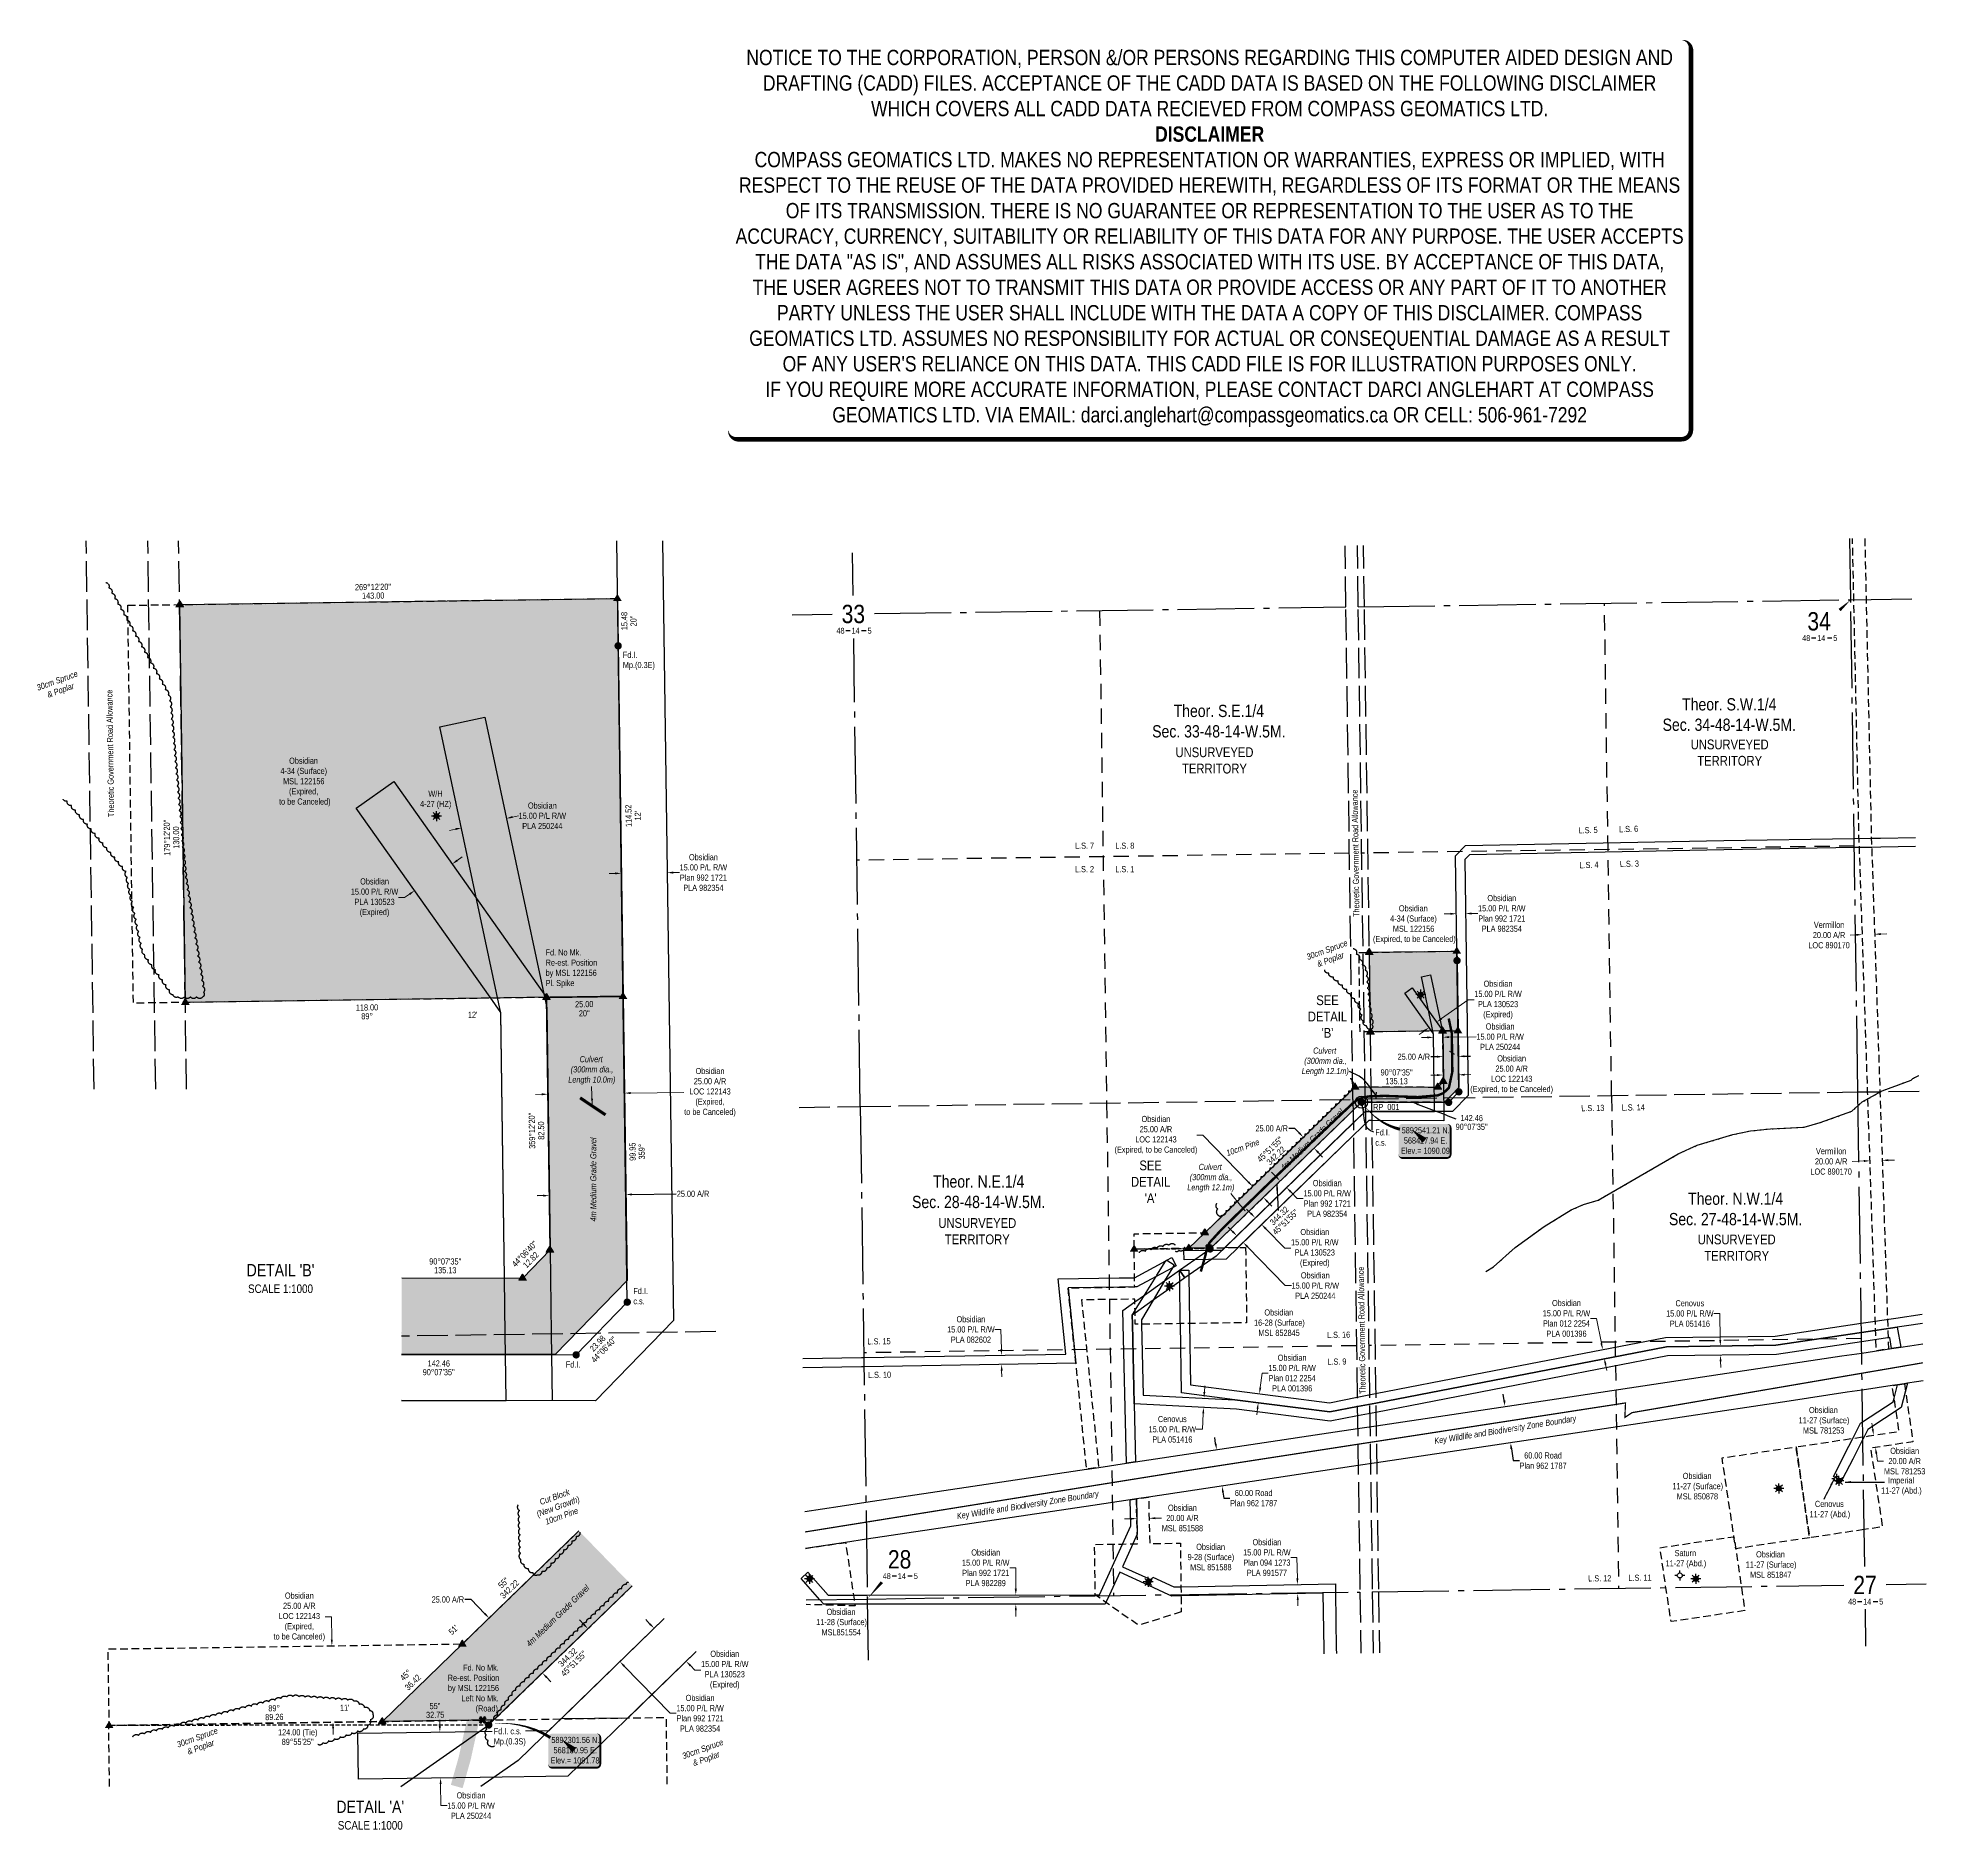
# Model space of a CAD drawing. Extents: x 566267 to 569350, y 5891344 to 5894279.
import ezdxf
from ezdxf.enums import TextEntityAlignment as Align

# ---------------------------------------------------------------- set-up
doc = ezdxf.new("R2010")
doc.units = 0
doc.header["$LTSCALE"] = 5
doc.header["$PDSIZE"] = 0.5
for name, pattern in [('0', [1, 1, 0]), ('DASHDOT2', [12.7, 6.35, -3.175, 0, -3.175]), ('foc-ACCESSROAD', [3.75, 2.5, -1.25]), ('foc-LSD', [8, 5, -3]), ('foc-QUARTERLINE', [33, 25, -3, 2, -3]), ('foc-TIELINE', [1.875, 1.25, -0.625]), ('foc-UNSURVEYED', [12.5, 10, -2.5]), ('foc-WHEELTRACKS', [2, 0.4, -1.6])]:
    doc.linetypes.add(name, pattern=pattern)
doc.layers.get('Defpoints').update_dxf_attribs({"color": 9})
for name, color, linetype in [('10', 1, 'Continuous'), ('35', 37, 'Continuous'), ('9', 3, 'Continuous'), ('AS-ROADS', 254, 'Continuous'), ('AS-WILDLIFE', 131, 'DASHDOT2'), ('C-AR', 13, 'foc-ACCESSROAD'), ('C-RW', 13, 'Continuous'), ('C-SYMBOL', 7, 'Continuous'), ('C-WS', 13, 'foc-ACCESSROAD'), ('C-WS-S', 8, 'Continuous'), ('DETAIL-T', 7, 'Continuous'), ('F-AR', 190, 'foc-ACCESSROAD'), ('F-RW', 190, 'Continuous'), ('F-WS-S', 8, 'Continuous'), ('L-BD', 7, 'Continuous'), ('L-BD1', 253, 'Continuous'), ('L-MON', 1, 'Continuous'), ('L-QSEC', 8, 'foc-QUARTERLINE'), ('L-ROAD-T', 7, 'Continuous'), ('L-SECLBL', 7, 'Continuous'), ('L-SECTION-LSD', 7, 'foc-LSD'), ('L-TIE', 7, 'foc-TIELINE'), ('L-TITLEDB', 4, 'Continuous'), ('L-TITLEDB-T', 4, 'Continuous'), ('L-UNS-T', 3, 'Continuous'), ('L-USEC', 7, 'foc-UNSURVEYED'), ('oil_and_gas_wells_pt', 7, 'Continuous'), ('P-PROPOSED', 10, 'Continuous'), ('P-PROPOSED-H', 21, 'Continuous'), ('P-TXT', 4, 'Continuous'), ('T-BUSH', 110, '0'), ('T-BUSH-T', 110, 'Continuous'), ('T-WATER-P3', 160, 'foc-WHEELTRACKS')]:
    doc.layers.add(name, color=color, linetype=linetype)
for name, color, linetype, lineweight in [('AS-GENERAL', 48, 'Continuous', 18), ('C-AR-T', 13, 'Continuous', 9), ('C-RW-T', 13, 'Continuous', 9), ('C-WS-T', 13, 'Continuous', 9), ('F-AR-T', 190, 'Continuous', 9), ('F-RW-T', 190, 'Continuous', 9), ('F-WS-T', 190, 'Continuous', 9), ('T-TEXT', 48, 'Continuous', 18)]:
    doc.layers.add(name, color=color, linetype=linetype, lineweight=lineweight)
doc.layers.add('DISCLAIMER', color=7, linetype='Continuous', plot=False)
doc.styles.add('100L', font='ARIALN.TTF', dxfattribs={"height": 11})
doc.styles.add('175L', font='ARIALN.TTF', dxfattribs={"height": 20})
doc.styles.add('240', font='ARIALN.TTF', dxfattribs={"height": 30})
doc.styles.add('80', font='ARIALN.TTF', dxfattribs={"height": 10})
doc.styles.add('80CG', font='ARIALN.TTF', dxfattribs={"height": 10})
doc.styles.add('80L', font='ARIALN.TTF', dxfattribs={"height": 10})
doc.styles.add('80LS', font='ARIALNI.TTF', dxfattribs={"height": 10})
doc.styles.add('foc-LtypeFont', font='ARIALN.TTF', dxfattribs={"height": 7.35})
doc.styles.add('SIMPLEX', font='ARIALN.TTF')
doc.linetypes.add('foc-TOPO-flowdirection-NOLINE', pattern='A,0,[">",foc-LtypeFont,S=0.3,R=0,X=0,Y=-0.945],-20,[">",foc-LtypeFont,S=0.3,R=0,X=0,Y=-0.945],0', length=20)
doc.dimstyles.new('Compass 5 000', dxfattribs={"dimscale": 5, "dimtxt": 9, "dimasz": 2, "dimexe": 0.2, "dimexo": 0.0625, "dimgap": 0.5, "dimtad": 0, "dimtih": 1, "dimtoh": 1, "dimzin": 0, "dimdsep": 46, "dimtxsty": '80CG', "dimcen": 0.1, "dimse1": 1, "dimse2": 1, "dimclrd": 256, "dimclrt": 256, "dimaunit": 1, "dimadec": 4, "dimazin": 0, "dimtfac": 0.06, "dimtofl": 0, "dimtmove": 0, "dimatfit": 1, "dimfxl": 0.2, "dimtolj": 1, "dimtzin": 0, "dimlwd": -1, "dimarcsym": 0})

msp = doc.modelspace()

# ---------------------------------------------------------------- texts
at = {"layer": '35', "color": 3, "style": '80'}
msp.add_attdef('RP_001', (568447.054, 5892528.386), 'RP', height=9.9949, dxfattribs=at)
at = {"layer": 'AS-WILDLIFE', "char_height": 9.99487, "attachment_point": 5, "rotation": 9.122888, "style": '240'}
for insert in [(568662.886, 5892005.1), (567883.253, 5891882.254)]:
    msp.add_mtext_dynamic_manual_height_columns('{\\fArial Narrow|b0|i1|c0|p34;Key Wildlife and Biodiversity Zone Boundary}', width=226.10264, gutter_width=44.977, heights=[0], dxfattribs=dict(at, insert=insert))
at = {"layer": 'C-SYMBOL', "color": 3, "char_height": 20, "width": 215.98445, "attachment_point": 2, "style": '175L'}
for s, insert in [('Theor. S.E.1/4 \\PSec. 33-48-14-W.5M.', (568195.122, 5893190.116)), ('Theor. S.W.1/4 \\PSec. 34-48-14-W.5M.', (569028.553, 5893200.855)), ('Theor. N.E.1/4 \\PSec. 28-48-14-W.5M.', (567803.058, 5892421.669)), ('Theor. N.W.1/4 \\PSec. 27-48-14-W.5M.', (569038.916, 5892393.627))]:
    msp.add_mtext(s, dxfattribs=dict(at, insert=insert))
at = {"layer": 'C-WS', "char_height": 9.99487, "attachment_point": 1, "style": '80L'}
for s, insert, width in [('\\pi19.80791;Obsidian\\P\\pi5.53488;4-34 (Surface)\\P\\pi9.94599;MSL 122156\\P\\pi19.6511;(Expired,\\P\\pi0.04997; to be Canceled)', (566657.297, 5893103.746), 83.42689), ('\\pi42.71566;Obsidian\\P\\pi28.44263;4-34 (Surface)\\P\\pi32.85374;MSL 122156\\P\\pi0.39427;(Expired, to be Canceled)', (568446.398, 5892862.736), 129.2424), ('\\pi17.57168;Obsidian\\P\\pi0.66357;16-28 (Surface)\\P\\pi7.67566;MSL 852845', (568251.934, 5892202.916), 78.95443)]:
    msp.add_mtext(s, dxfattribs=dict(at, insert=insert, width=width))
at = {"layer": 'C-WS-T', "attachment_point": 1, "style": '80L'}
for s, width, gutter_width, insert, char_height in [('\\pi13.63316;W/H\\P\\pi0.12709;4-27 (HZ)', 48.40832, 50, (566890.763, 5893049.856), 9.9949), ('\\pi17.57168;Obsidian\\P\\pi0.66357;11-27 (Surface)\\P\\pi7.70975;MSL 781253', 78.95443, 49.974, (569141.131, 5892043.535), 9.99487)]:
    msp.add_mtext_dynamic_manual_height_columns(s, width=width, gutter_width=gutter_width, heights=[0], dxfattribs=dict(at, insert=insert, char_height=char_height))
for s, insert, char_height, width in [('\\pi17.57168;Obsidian\\P\\pi0.66357;11-27 (Surface)\\P\\pi7.69612;MSL 850878', (568934.963, 5891935.928), 9.99487, 78.95443), ('\\pi14.38777;Obsidian\\P\\pi0.27837;9-28 (Surface)\\P\\pi4.51221;MSL 851588', (568143.789, 5891820.15), 9.99487, 72.58662), ('\\pi17.57168;Obsidian\\P\\pi0.66357;11-27 (Surface)\\P\\pi7.70975;MSL 851847', (569054.763, 5891807.888), 9.99487, 78.95443), ('\\pi17.5807;Obsidian\\P\\pi0.66392;11-28 (Surface)\\P\\pi9.31671;MSL851554', (567537.088, 5891714.026), 10, 78.99495)]:
    msp.add_mtext(s, dxfattribs=dict(at, insert=insert, char_height=char_height, width=width))
at = {"layer": 'DETAIL-T', "color": 3, "attachment_point": 5, "style": '80CG'}
for s, insert, char_height, width in [("SEE\\PDETAIL\\P'B'", (568372.506, 5892681.07), 15.9918, 63.60367), ("SEE\\PDETAIL 'A'", (568083.75, 5892411.296), 15.9918, 63.60367), ("DETAIL 'B'\\P{\\H0.7x;SCALE 1:1000}", (566663.031, 5892253.192), 19.9898, 229.52126), ("DETAIL 'A'\\P{\\H0.7x;SCALE 1:1000}", (566809.535, 5891376.994), 19.9898, 229.52126)]:
    msp.add_mtext(s, dxfattribs=dict(at, insert=insert, char_height=char_height, width=width))
at = {"layer": 'F-WS-T', "char_height": 10, "attachment_point": 1, "style": '80L'}
for s, insert in [('\\pi12.13049;Imperial \\P\\pi0.66392;11-27 (Abd.)', (569275.791, 5891928.826)), ('\\pi9.42926;Cenovus\\P\\pi0.66392;11-27 (Abd.)', (569159.005, 5891890.278)), ('\\pi15.32626;Saturn\\P\\pi0.66392;11-27 (Abd.)', (568923.932, 5891809.974))]:
    msp.add_mtext_dynamic_manual_height_columns(s, width=63.0809, gutter_width=50, heights=[0], dxfattribs=dict(at, insert=insert))
at = {"layer": 'L-BD', "style": '80L'}
for s, rotation, p in [("90°07'35''", 359.8939, (568485.399, 5892589.838)), ('135.13', 359.8939, (568485.373, 5892575.595)), ('142.46', 359.8732, (568607.973, 5892515.291)), ("45°51'55''", 44.1381, (568278.56, 5892464.162)), ("90°07'35''", 359.8732, (568607.941, 5892501.049)), ('342.22', 44.1381, (568288.478, 5892453.941)), ('344.32', 44.1349, (568293.789, 5892355.713)), ("45°51'55''", 44.1349, (568303.707, 5892345.491)), ('23.98', 45.8892, (567180.656, 5892147.265)), ("44°06'40''", 45.8892, (567190.882, 5892137.352)), ('142.46', 359.8732, (566921.44, 5892114.649)), ("90°07'35''", 359.8732, (566921.408, 5892100.406)), ('344.32', 44.1349, (567131.864, 5891634.774)), ("45°51'55''", 44.1349, (567141.782, 5891624.552)), ('89°', 0.8259, (566652.713, 5891551.634)), ("11'", 0.8259, (566767.882, 5891552.375)), ("55''", 0.8259, (566915.339, 5891555.155)), ('89.26', 0.8259, (566652.919, 5891537.393)), ('32.75', 0.8259, (566915.545, 5891540.913)), ('124.00 (Tie)', 0.151617, (566691.13, 5891511.096)), ("89°55'25''", 0.151617, (566691.167, 5891496.853))]:
    msp.add_text(s, height=9.9949, rotation=rotation, dxfattribs=at).set_placement(p, align=Align.MIDDLE)
at = {"layer": 'L-BD1', "style": '80L'}
for s, rotation, p in [("269°12'20''", 0.8036, (566814.149, 5893382.607)), ('143.00', 0.8036, (566814.348, 5893368.366)), ('15.48', 90.8068, (567224.333, 5893326.827)), ("20''", 90.8068, (567239.324, 5893327.038)), ('114.52', 90.804, (567231.204, 5893008.812)), ("12'", 90.804, (567246.194, 5893009.023)), ("179°12'20''", 90.8012, (566477.563, 5892973.076)), ('130.00', 90.8012, (566492.554, 5892973.285)), ('118.00', 0.7996, (566804.308, 5892695.913)), ('25.00', 0.846, (567158.876, 5892701.347)), ('89°', 0.7996, (566804.507, 5892681.672)), ("12'", 0.7996, (566976.853, 5892683.992)), ("20''", 0.846, (567159.097, 5892686.356)), ("359°12'20''", 90.7984, (567073.558, 5892494.612)), ('82.50', 90.7984, (567088.549, 5892494.821)), ('99.95', 90.7818, (567237.784, 5892460.358)), ('359°', 90.7818, (567252.775, 5892460.563)), ("44°06'40''", 45.8692, (567061.507, 5892293.538)), ('12.82', 45.8692, (567071.73, 5892283.621)), ("90°07'35''", 359.8939, (566932.063, 5892281.202)), ('135.13', 359.8939, (566932.036, 5892266.959)), ("55''", 44.1381, (567027.025, 5891756.297)), ('342.22', 44.1381, (567036.943, 5891746.076))]:
    msp.add_text(s, height=9.9949, rotation=rotation, dxfattribs=at).set_placement(p, align=Align.MIDDLE)
at = {"layer": 'L-BD1', "char_height": 9.9949, "width": 45.38859, "attachment_point": 2, "rotation": 44.118562, "style": '80L'}
for s, insert in [("51'", (566941.845, 5891683.226)), ('45°\\P36.42', (566863.855, 5891609.35))]:
    msp.add_mtext(s, dxfattribs=dict(at, insert=insert))
at = {"layer": 'L-MON', "attachment_point": 1, "style": '80L'}
for s, width, insert, char_height in [('Fd.I.\\PMp.(0.3E)', 19.66061, (567222.028, 5893276.707), 9.9949), ('Fd. No Mk.\\PRe-est. Position\\Pby MSL 122156\\PPl. Spike', 80.16139, (567095.902, 5892790.785), 9.9949), ('Fd.I.\\Pc.s.', 17.34673, (568450.52, 5892496.85), 10), ('Fd.I.\\Pc.s.', 19.66061, (567239.144, 5892237.992), 9.9949), ('Fd.I.', 19.66061, (567128.797, 5892117.945), 9.9949), ('\\pi55.61194;Fd. No Mk.\\P\\pi30.52243;Re-est. Position\\P\\pi30.72696;by MSL 122156\\P\\pi52.91209;Left No Mk.\\P\\pi76.05854;(Road)', 109.66349, (566905.585, 5891622.948), 9.9949)]:
    msp.add_mtext_dynamic_manual_height_columns(s, width=width, gutter_width=50, heights=[0], dxfattribs=dict(at, insert=insert, char_height=char_height))
at = {"layer": 'L-ROAD-T', "style": '80L'}
for p in [(566384.96, 5893110.743), (568418.273, 5892947.713), (568428.342, 5892168.663)]:
    msp.add_text('Theoretic Government Road Allowance', height=10, rotation=90.81979, dxfattribs=at).set_placement(p, align=Align.MIDDLE_CENTER)
at = {"layer": 'L-UNS-T', "color": 3, "char_height": 16, "attachment_point": 5, "style": '80L'}
for insert in [(569029.204, 5893111.912), (568187.973, 5893099.153), (567800.726, 5892330.469), (569040.648, 5892303.655)]:
    msp.add_mtext_dynamic_manual_height_columns('UNSURVEYED TERRITORY', width=126.41375, gutter_width=47.5, heights=[0], dxfattribs=dict(at, insert=insert))
at = {"layer": 'T-BUSH-T', "char_height": 9.9949, "attachment_point": 2, "rotation": 20, "style": '80LS'}
for s, insert, width in [('30cm Spruce \\P& Poplar', (566296.591, 5893234.378), 67.27576), ('30cm Spruce \\P& Poplar', (568369.983, 5892794.718), 67.27576), ('10cm Pine', (568232.428, 5892472.006), 114.72062), ('{\\C48;Cut Block\\P(New Growth)}\\P10cm Pine', (567108.856, 5891901.439), 114.72062), ('30cm Spruce \\P& Poplar', (566525.345, 5891508.644), 67.27576), ('30cm Spruce \\P& Poplar', (567350.595, 5891489.771), 67.27576)]:
    msp.add_mtext(s, dxfattribs=dict(at, insert=insert, width=width))
at = {"layer": 'T-TEXT', "style": '80LS'}
for rotation, p in [(44.134927, (568347.522, 5892480.207)), (89.969997, (567173.675, 5892414.99)), (44.134927, (567115.542, 5891702.733))]:
    msp.add_text('4m Medium Grade Gravel', height=9.9949, rotation=rotation, dxfattribs=at).set_placement(p, align=Align.MIDDLE_CENTER)
at = {"layer": 'T-TEXT', "char_height": 9.9949, "attachment_point": 1, "style": '80L'}
for s, insert in [('\\pi33.6691;{\\fArial Narrow|b0|i1|c0|p34;Culvert\\P\\pi19.1574;(300mm dia., \\P\\pi15.10422;Length 10.0m) }', (567117.736, 5892616.461)), ('\\pi33.6691;{\\fArial Narrow|b0|i1|c0|p34;Culvert\\P\\pi19.1574;(300mm dia., \\P\\pi15.10422;Length 12.1m) }', (568315.388, 5892630.429)), ('\\pi33.6691;{\\fArial Narrow|b0|i1|c0|p34;Culvert\\P\\pi19.1574;(300mm dia., \\P\\pi15.10422;Length 12.1m) }', (568128.473, 5892440.485))]:
    msp.add_mtext_dynamic_manual_height_columns(s, width=103.00894, gutter_width=50, heights=[0], dxfattribs=dict(at, insert=insert))

# ---------------------------------------------------------------- blocks, each defined once
blk = doc.blocks.new('fdia')
at = {"color": 255, "const_width": 1}
blk.add_lwpolyline([(-0.5, 0, 1), (0.5, 0, 1)], format="xyb", close=True, dxfattribs=at)
blk = doc.blocks.new('Fdiaa')
blk.add_blockref('fdia', (0, 0))
blk = doc.blocks.new('fdib')
at = {"color": 1, "const_width": 1.6}
blk.add_lwpolyline([(-0.4, 0, 1), (0.4, 0, 1)], format="xyb", close=True, dxfattribs=at)
at = {"color": 1}
blk.add_circle((0, 0), 0.8, dxfattribs=at)
blk = doc.blocks.new('Fdibb')
blk.add_blockref('fdib', (0, 0))
blk = doc.blocks.new('fdicc')
for name in ['Fdibb', 'Fdiaa']:
    blk.add_blockref(name, (0, 0))
blk = doc.blocks.new('FDI')
blk.add_blockref('fdicc', (0, 0))
blk = doc.blocks.new('STRIA')
blk.add_hatch(color=255).paths.add_polyline_path([(-0.04, 1.52), (-1.47, -0.87), (1.39, -0.87)])
blk = doc.blocks.new('STRIAA')
blk.add_blockref('STRIA', (0, 0))
blk = doc.blocks.new('STRIB')
at = {"color": 1}
blk.add_solid([(-1.12, -0.67), (-0.04, 1.13), (1.04, -0.67)], dxfattribs=at)
blk = doc.blocks.new('STRIBB')
blk.add_blockref('STRIB', (0, 0))
blk = doc.blocks.new('STRICC')
for name in ['STRIAA', 'STRIBB']:
    blk.add_blockref(name, (0, 0))
blk = doc.blocks.new('fdspike')
blk.add_blockref('STRICC', (0, 0))
blk = doc.blocks.new('TRIA')
blk.add_hatch(color=255).paths.add_polyline_path([(-0.04, 1.52), (-1.47, -0.87), (1.39, -0.87)])
blk = doc.blocks.new('TRIAA')
blk.add_blockref('TRIA', (0, 0))
blk = doc.blocks.new('TRIB')
at = {"color": 1}
blk.add_lwpolyline([(-1.12, -0.67), (-0.04, 1.13), (1.04, -0.67)], close=True, dxfattribs=at)
blk = doc.blocks.new('TRIBB')
blk.add_blockref('TRIB', (0, 0))
blk = doc.blocks.new('TRICC')
for name in ['TRIAA', 'TRIBB']:
    blk.add_blockref(name, (0, 0))
blk = doc.blocks.new('plspike')
blk.add_blockref('TRICC', (0, 0))
blk = doc.blocks.new('GAS')
h = blk.add_hatch(color=255)
h.dxf.hatch_style = 1
edge = h.paths.add_edge_path()
edge.add_arc((0, 0), 0.9, 0, 360)
for p, q in [((-0.81, 0), (-1.62, 0)), ((-0.57, 0.57), (-1.14, 1.14)), ((0, 0.81), (0, 1.62)), ((0.57, 0.57), (1.14, 1.14)), ((1.62, 0), (0.81, 0)), ((-0.57, -0.57), (-1.14, -1.14)), ((0, -0.81), (0, -1.62)), ((1.14, -1.14), (0.57, -0.57))]:
    blk.add_line(p, q)
blk.add_circle((0, 0), 0.8)
blk = doc.blocks.new('L-SECLBL')
at = {"layer": '9', "color": 7}
for p, q in [((-5.1, -27.8), (-12.3, -27.8)), ((20.7, -27.8), (13.5, -27.8))]:
    blk.add_line(p, q, dxfattribs=at)
at = {"layer": '10', "color": 2, "style": 'SIMPLEX'}
blk.add_attdef('SEC', text='', height=30, dxfattribs=at).set_placement((0, 0), align=Align.MIDDLE)
at = {"layer": '10', "color": 5, "style": '80L'}
blk.add_attdef('TWP', text='', height=9.5, dxfattribs=at).set_placement((-14.4, -27.4), align=Align.MIDDLE_RIGHT)
blk.add_attdef('RGE', text='', height=9.5, dxfattribs=at).set_placement((3.6, -27.4), align=Align.MIDDLE_CENTER)
blk.add_attdef('MER', text='', height=9.5, dxfattribs=at).set_placement((23.2, -27.4), align=Align.MIDDLE_LEFT)
blk = doc.blocks.new('*D416')
at = {"layer": 'C-AR-T', "transparency": 16777216}
for p, q in [((568551.4, 5892585.4), (568541.4, 5892585.3)), ((568596.4, 5892586.1), (568606.4, 5892586.2))]:
    blk.add_line(p, q, dxfattribs=at)
for points in [[(568551.4, 5892587.1), (568551.5, 5892583.8), (568561.4, 5892585.6)], [(568596.4, 5892587.7), (568596.5, 5892584.4), (568586.5, 5892585.9)]]:
    blk.add_solid(points, dxfattribs=at)
at = {"layer": 'Defpoints', "color": 0, "transparency": 16777216}
for p in [(568561.3, 5892597.2), (568586.3, 5892597.5), (568586.5, 5892585.9)]:
    blk.add_point(p, dxfattribs=at)
at = {"layer": 'C-AR-T', "transparency": 16777216, "insert": (568673.2, 5892586.2), "char_height": 10, "attachment_point": 5, "style": '80CG'}
blk.add_mtext('\\A1;Obsidian\\P25.00 A/R\\PLOC 122143\\P(Expired, to be Canceled)', dxfattribs=at)
blk = doc.blocks.new('*D417')
at = {"layer": 'C-RW-T', "transparency": 16777216}
for p, q in [((568262.7, 5892075.1), (568265.7, 5892098.9)), ((568265.7, 5892098.9), (568275.7, 5892098.9)), ((568258.3, 5892040.4), (568257, 5892030.5))]:
    blk.add_line(p, q, dxfattribs=at)
for points in [[(568256.6, 5892040.7), (568259.9, 5892040.2), (568259.5, 5892050.4)], [(568261, 5892075.3), (568264.4, 5892074.9), (568261.4, 5892065.2)]]:
    blk.add_solid(points, dxfattribs=at)
at = {"layer": 'Defpoints', "color": 0, "transparency": 16777216}
for p in [(568243.5, 5892052.4), (568245.4, 5892067.3), (568261.4, 5892065.2)]:
    blk.add_point(p, dxfattribs=at)
at = {"layer": 'C-RW-T', "transparency": 16777216, "insert": (568314.8, 5892098.9), "char_height": 10, "attachment_point": 5, "style": '80CG'}
blk.add_mtext('\\A1;Obsidian\\P15.00 P/L R/W\\PPlan 012 2254\\PPLA 001396', dxfattribs=at)
blk = doc.blocks.new('*D418')
at = {"layer": 'C-RW-T', "transparency": 16777216}
for p, q in [((568811.8, 5892188.2), (568801.8, 5892188.2)), ((568819.8, 5892147.5), (568811.8, 5892188.2)), ((568826.5, 5892112.9), (568828.4, 5892103.1))]:
    blk.add_line(p, q, dxfattribs=at)
for points in [[(568821.4, 5892147.8), (568818.1, 5892147.1), (568821.7, 5892137.7)], [(568828.2, 5892113.2), (568824.9, 5892112.6), (568824.6, 5892122.7)]]:
    blk.add_solid(points, dxfattribs=at)
at = {"layer": 'Defpoints', "color": 0, "transparency": 16777216}
for p in [(568821.7, 5892137.7), (568517.7, 5892078.3), (568520.6, 5892063.4)]:
    blk.add_point(p, dxfattribs=at)
at = {"layer": 'C-RW-T', "transparency": 16777216, "insert": (568762.7, 5892188.2), "char_height": 10, "attachment_point": 5, "style": '80CG'}
blk.add_mtext('\\A1;Obsidian\\P15.00 P/L R/W\\PPlan 012 2254\\PPLA 001396', dxfattribs=at)
blk = doc.blocks.new('*D419')
at = {"layer": 'Defpoints', "color": 0, "transparency": 16777216}
for p in [(568108.6, 5892046.1), (568109.4, 5892061.1), (568170.2, 5892042.9)]:
    blk.add_point(p, dxfattribs=at)
at = {"layer": 'F-RW-T', "transparency": 16777216}
for p, q in [((568171.5, 5892067.9), (568172, 5892077.9)), ((568169.6, 5892032.9), (568168.3, 5892007.1)), ((568168.3, 5892007.1), (568158.3, 5892007.1))]:
    blk.add_line(p, q, dxfattribs=at)
for points in [[(568169.8, 5892068), (568173.1, 5892067.8), (568170.9, 5892057.9)], [(568168, 5892033), (568171.3, 5892032.9), (568170.2, 5892042.9)]]:
    blk.add_solid(points, dxfattribs=at)
at = {"layer": 'F-RW-T', "transparency": 16777216, "insert": (568119.2, 5892007.1), "char_height": 10, "attachment_point": 5, "style": '80CG'}
blk.add_mtext('\\A1;Cenovus\\P15.00 P/L R/W\\PPLA 051416', dxfattribs=at)
blk = doc.blocks.new('*D420')
at = {"layer": 'Defpoints', "color": 0, "transparency": 16777216}
for p in [(568997.6, 5892142.9), (569014, 5892143.1), (568997.9, 5892127.9)]:
    blk.add_point(p, dxfattribs=at)
at = {"layer": 'F-RW-T', "transparency": 16777216}
for p, q in [((569013.3, 5892196.2), (569003.3, 5892196.2)), ((569013.9, 5892153.1), (569013.3, 5892196.2)), ((569014.4, 5892118.1), (569014.5, 5892108.1))]:
    blk.add_line(p, q, dxfattribs=at)
for points in [[(569015.5, 5892153.1), (569012.2, 5892153.1), (569014, 5892143.1)], [(569016, 5892118.1), (569012.7, 5892118.1), (569014.2, 5892128.1)]]:
    blk.add_solid(points, dxfattribs=at)
at = {"layer": 'F-RW-T', "transparency": 16777216, "insert": (568964.2, 5892196.2), "char_height": 10, "attachment_point": 5, "style": '80CG'}
blk.add_mtext('\\A1;Cenovus\\P15.00 P/L R/W\\PPLA 051416', dxfattribs=at)
blk = doc.blocks.new('*D421')
at = {"layer": 'C-RW-T', "transparency": 16777216}
for p, q in [((567839.4, 5892170.1), (567829.4, 5892170.1)), ((567840, 5892138), (567839.4, 5892170.1)), ((567840.5, 5892103), (567840.7, 5892093))]:
    blk.add_line(p, q, dxfattribs=at)
for points in [[(567841.6, 5892138), (567838.3, 5892137.9), (567840.1, 5892128)], [(567842.2, 5892103), (567838.9, 5892102.9), (567840.4, 5892113)]]:
    blk.add_solid(points, dxfattribs=at)
at = {"layer": 'Defpoints', "color": 0, "transparency": 16777216}
for p in [(567840.1, 5892128), (567843.5, 5892128), (567843.8, 5892113)]:
    blk.add_point(p, dxfattribs=at)
at = {"layer": 'C-RW-T', "transparency": 16777216, "insert": (567790.3, 5892170.1), "char_height": 10, "attachment_point": 5, "style": '80CG'}
blk.add_mtext('\\A1;Obsidian\\P15.00 P/L R/W\\PPLA 082602', dxfattribs=at)
blk = doc.blocks.new('*D422')
at = {"layer": 'C-RW-T', "transparency": 16777216}
for p, q in [((567863.6, 5891780.9), (567853.6, 5891780.9)), ((567863.6, 5891746.6), (567863.6, 5891780.9)), ((567863.6, 5891711.6), (567863.6, 5891701.6))]:
    blk.add_line(p, q, dxfattribs=at)
for points in [[(567865.3, 5891746.6), (567861.9, 5891746.6), (567863.6, 5891736.6)], [(567865.3, 5891711.6), (567862, 5891711.6), (567863.6, 5891721.6)]]:
    blk.add_solid(points, dxfattribs=at)
at = {"layer": 'Defpoints', "color": 0, "transparency": 16777216}
for p in [(567828.3, 5891736.5), (567828.3, 5891721.6), (567863.6, 5891736.6)]:
    blk.add_point(p, dxfattribs=at)
at = {"layer": 'C-RW-T', "transparency": 16777216, "insert": (567814.5, 5891780.9), "char_height": 10, "attachment_point": 5, "style": '80CG'}
blk.add_mtext('\\A1;Obsidian\\P15.00 P/L R/W\\PPlan 992 1721\\PPLA 982289', dxfattribs=at)
blk = doc.blocks.new('*D423')
at = {"layer": 'C-RW-T', "transparency": 16777216}
for p, q in [((568288.1, 5892420), (568281.2, 5892427.1)), ((568312.5, 5892394.8), (568323, 5892384)), ((568323, 5892384), (568333, 5892384))]:
    blk.add_line(p, q, dxfattribs=at)
for points in [[(568289.3, 5892421.1), (568286.9, 5892418.8), (568295.1, 5892412.8)], [(568313.7, 5892396), (568311.3, 5892393.7), (568305.5, 5892402)]]:
    blk.add_solid(points, dxfattribs=at)
at = {"layer": 'Defpoints', "color": 0, "transparency": 16777216}
for p in [(568314.1, 5892431.2), (568324.5, 5892420.4), (568295.1, 5892412.8)]:
    blk.add_point(p, dxfattribs=at)
at = {"layer": 'C-RW-T', "transparency": 16777216, "insert": (568372.1, 5892384), "char_height": 10, "attachment_point": 5, "style": '80CG'}
blk.add_mtext('\\A1;Obsidian\\P15.00 P/L R/W\\PPlan 992 1721\\PPLA 982354', dxfattribs=at)
blk = doc.blocks.new('*D424')
at = {"layer": 'C-RW-T', "transparency": 16777216}
for p, q in [((568322.7, 5891797.7), (568312.7, 5891797.7)), ((568323.3, 5891763.6), (568322.7, 5891797.7)), ((568324, 5891728.6), (568324.1, 5891718.6))]:
    blk.add_line(p, q, dxfattribs=at)
for points in [[(568325, 5891763.6), (568321.6, 5891763.5), (568323.5, 5891753.6)], [(568325.6, 5891728.6), (568322.3, 5891728.5), (568323.8, 5891738.6)]]:
    blk.add_solid(points, dxfattribs=at)
at = {"layer": 'Defpoints', "color": 0, "transparency": 16777216}
for p in [(568315.9, 5891753.4), (568316.2, 5891738.4), (568323.5, 5891753.6)]:
    blk.add_point(p, dxfattribs=at)
at = {"layer": 'C-RW-T', "transparency": 16777216, "insert": (568273.6, 5891797.7), "char_height": 10, "attachment_point": 5, "style": '80CG'}
blk.add_mtext('\\A1;Obsidian\\P15.00 P/L R/W\\PPlan 094 1273\\PPLA 991577', dxfattribs=at)
blk = doc.blocks.new('*D425')
at = {"layer": 'Defpoints', "color": 0, "transparency": 16777216}
for p in [(568183.3, 5891972.6), (568192.2, 5891913.3), (568200.3, 5891914.5)]:
    blk.add_point(p, dxfattribs=at)
at = {"layer": 'L-TITLEDB-T', "transparency": 16777216}
for p, q in [((568189.9, 5891983.7), (568188.4, 5891993.6)), ((568201.8, 5891904.6), (568203.3, 5891894.7)), ((568203.3, 5891894.7), (568213.3, 5891894.7))]:
    blk.add_line(p, q, dxfattribs=at)
for points in [[(568191.6, 5891983.9), (568188.3, 5891983.4), (568191.4, 5891973.8)], [(568203.4, 5891904.8), (568200.1, 5891904.3), (568200.3, 5891914.5)]]:
    blk.add_solid(points, dxfattribs=at)
at = {"layer": 'L-TITLEDB-T', "transparency": 16777216, "insert": (568252, 5891894.7), "char_height": 10, "attachment_point": 5, "style": '80CG'}
blk.add_mtext('\\A1;60.00 Road\\PPlan 962 1787', dxfattribs=at)
blk = doc.blocks.new('*D426')
at = {"layer": 'Defpoints', "color": 0, "transparency": 16777216}
for p in [(568687.5, 5892048.1), (568671.4, 5891985.1), (568696.4, 5891988.8)]:
    blk.add_point(p, dxfattribs=at)
at = {"layer": 'L-TITLEDB-T', "transparency": 16777216}
for p, q in [((568661, 5892054.3), (568659.5, 5892064.2)), ((568672.9, 5891975.2), (568675.8, 5891956)), ((568675.8, 5891956), (568685.8, 5891956))]:
    blk.add_line(p, q, dxfattribs=at)
for points in [[(568662.7, 5892054.5), (568659.4, 5892054), (568662.5, 5892044.4)], [(568674.5, 5891975.4), (568671.2, 5891975), (568671.4, 5891985.1)]]:
    blk.add_solid(points, dxfattribs=at)
at = {"layer": 'L-TITLEDB-T', "transparency": 16777216, "insert": (568724.5, 5891956), "char_height": 10, "attachment_point": 5, "style": '80CG'}
blk.add_mtext('\\A1;60.00 Road\\PPlan 962 1787', dxfattribs=at)
blk = doc.blocks.new('*D427')
at = {"layer": 'C-RW-T', "transparency": 16777216}
for p, q in [((568247.5, 5892359.6), (568240.5, 5892366.8)), ((568271.8, 5892334.5), (568302.7, 5892302.7)), ((568302.7, 5892302.7), (568312.7, 5892302.7))]:
    blk.add_line(p, q, dxfattribs=at)
for points in [[(568248.7, 5892360.8), (568246.3, 5892358.5), (568254.4, 5892352.4)], [(568273, 5892335.7), (568270.6, 5892333.3), (568264.9, 5892341.7)]]:
    blk.add_solid(points, dxfattribs=at)
at = {"layer": 'Defpoints', "color": 0, "transparency": 16777216}
for p in [(568365.4, 5892460.1), (568375.9, 5892449.3), (568254.4, 5892352.4)]:
    blk.add_point(p, dxfattribs=at)
at = {"layer": 'C-RW-T', "transparency": 16777216, "insert": (568351.8, 5892302.7), "char_height": 10, "attachment_point": 5, "style": '80CG'}
blk.add_mtext('\\A1;Obsidian\\P15.00 P/L R/W\\PPLA 130523\\P(Expired)', dxfattribs=at)
blk = doc.blocks.new('*D428')
at = {"layer": 'Defpoints', "color": 0, "transparency": 16777216}
for p in [(569245.8, 5892814.8), (569246.3, 5892800.6), (569266.3, 5892801.3)]:
    blk.add_point(p, dxfattribs=at)
at = {"layer": 'F-AR-T', "transparency": 16777216}
for p, q in [((569235.8, 5892814.4), (569225.8, 5892814.1)), ((569275.8, 5892815.8), (569285.8, 5892816.1))]:
    blk.add_line(p, q, dxfattribs=at)
for points in [[(569275.8, 5892817.4), (569275.9, 5892814.1), (569265.8, 5892815.4)], [(569235.8, 5892816.1), (569235.9, 5892812.8), (569245.8, 5892814.8)]]:
    blk.add_solid(points, dxfattribs=at)
at = {"layer": 'F-AR-T', "transparency": 16777216, "insert": (569191.5, 5892814.1), "char_height": 10, "attachment_point": 5, "style": '80CG'}
blk.add_mtext('\\A1;Vermillon\\P20.00 A/R\\PLOC 890170', dxfattribs=at)
blk = doc.blocks.new('*D429')
at = {"layer": 'Defpoints', "color": 0, "transparency": 16777216}
for p in [(569258.3, 5892445.8), (569258.3, 5892445.5), (569278.3, 5892446.5)]:
    blk.add_point(p, dxfattribs=at)
at = {"layer": 'F-AR-T', "transparency": 16777216}
for p, q in [((569248.3, 5892445.2), (569229.2, 5892444.5)), ((569288.3, 5892446.5), (569298.3, 5892446.8))]:
    blk.add_line(p, q, dxfattribs=at)
for points in [[(569288.2, 5892448.2), (569288.3, 5892444.8), (569278.3, 5892446.2)], [(569248.2, 5892446.8), (569248.3, 5892443.5), (569258.3, 5892445.5)]]:
    blk.add_solid(points, dxfattribs=at)
at = {"layer": 'F-AR-T', "transparency": 16777216, "insert": (569194.9, 5892444.5), "char_height": 10, "attachment_point": 5, "style": '80CG'}
blk.add_mtext('\\A1;Vermillon\\P20.00 A/R\\PLOC 890170', dxfattribs=at)
blk = doc.blocks.new('Gabd.15d85efd0b')
for p, q in [((-0.81, 0), (-1.62, 0)), ((0, 0.81), (0, 1.62)), ((1.62, 0), (0.81, 0)), ((0, -0.81), (0, -1.62))]:
    blk.add_line(p, q)
blk.add_circle((0, 0), 0.8)
blk = doc.blocks.new('*D430')
at = {"layer": 'C-AR-T', "transparency": 16777216}
for p, q in [((568091.3, 5891861.9), (568101.3, 5891862.2)), ((568051.3, 5891861), (568041.3, 5891860.8))]:
    blk.add_line(p, q, dxfattribs=at)
for points in [[(568051.2, 5891862.7), (568051.3, 5891859.4), (568061.3, 5891861.3)], [(568091.2, 5891863.6), (568091.3, 5891860.3), (568081.3, 5891861.7)]]:
    blk.add_solid(points, dxfattribs=at)
at = {"layer": 'Defpoints', "color": 0, "transparency": 16777216}
for p in [(568081.3, 5891861.7), (568081.3, 5891861.3), (568061.3, 5891860.9)]:
    blk.add_point(p, dxfattribs=at)
at = {"layer": 'C-AR-T', "transparency": 16777216, "insert": (568135.6, 5891862.2), "char_height": 10, "attachment_point": 5, "style": '80CG'}
blk.add_mtext('\\A1;Obsidian\\P20.00 A/R\\PMSL 851588', dxfattribs=at)
blk = doc.blocks.new('*D431')
at = {"layer": 'C-WS-T', "transparency": 16777216}
for p, q in [((569262.8, 5892007.2), (569261.3, 5892017.1)), ((569268.7, 5891967.7), (569270.6, 5891955.2)), ((569270.6, 5891955.2), (569280.6, 5891955.2))]:
    blk.add_line(p, q, dxfattribs=at)
for points in [[(569264.4, 5892007.5), (569261.2, 5892007), (569264.3, 5891997.4)], [(569270.4, 5891967.9), (569267.1, 5891967.4), (569267.2, 5891977.6)]]:
    blk.add_solid(points, dxfattribs=at)
at = {"layer": 'Defpoints', "color": 0, "transparency": 16777216}
for p in [(569270.7, 5891998.3), (569267.2, 5891977.6), (569273.7, 5891978.5)]:
    blk.add_point(p, dxfattribs=at)
at = {"layer": 'C-WS-T', "transparency": 16777216, "insert": (569314.9, 5891955.2), "char_height": 10, "attachment_point": 5, "style": '80CG'}
blk.add_mtext('\\A1;Obsidian\\P20.00 A/R\\PMSL 781253', dxfattribs=at)
blk = doc.blocks.new('*U434')
h = blk.add_hatch(color=254)
edge = h.paths.add_edge_path()
edge.add_line((-36.5, -28.5), (36.5, -28.5))
edge.add_arc((36.5, -22.5), 6, 270, 360)
edge.add_line((42.5, -22.5), (42.5, 21))
edge.add_arc((36.5, 21), 6, 0, 90)
edge.add_line((36.5, 27), (-36.5, 27))
edge.add_arc((-36.5, 21), 6, 90, 180)
edge.add_line((-42.5, 21), (-42.5, -22.5))
edge.add_arc((-36.5, -22.5), 6, 180, 270)
at = {"color": 1, "flags": 128}
blk.add_lwpolyline([(-36.5, -28.5, 3, 3, 0), (36.5, -28.5, 3, 3, 0.414214), (42.5, -22.5, 3, 3, 0), (42.5, 21, 3, 0, 0.414214), (36.5, 27, 0, 0, 0), (-36.5, 27, 0, 0, 0.414214), (-42.5, 21, 0, 0, 0), (-42.5, -22.5, 0, 3, 0.414214)], format="xyseb", close=True, dxfattribs=at)
blk.add_lwpolyline([(-20.1, 17.4, 0, 10, 0), (0, 0, 5, 5, 0)], format="xyseb", dxfattribs=at)
at = {"color": 1, "style": '80'}
blk.add_attdef('ENTER_TEXT_001', (-36, -5), '', height=10, dxfattribs=at)
blk = doc.blocks.new('*D435')
at = {"layer": 'Defpoints', "color": 0, "transparency": 16777216}
for p in [(568350.5, 5892466.1), (568290.9, 5892443), (568308.3, 5892425.1)]:
    blk.add_point(p, dxfattribs=at)
at = {"layer": 'P-TXT', "transparency": 16777216}
for p, q in [((568319.2, 5892498.4), (568309.2, 5892498.4)), ((568326.1, 5892491.2), (568319.2, 5892498.4)), ((568357.5, 5892458.9), (568364.4, 5892451.7))]:
    blk.add_line(p, q, dxfattribs=at)
for points in [[(568327.3, 5892492.3), (568324.9, 5892490), (568333.1, 5892484)], [(568358.7, 5892460.1), (568356.3, 5892457.7), (568350.5, 5892466.1)]]:
    blk.add_solid(points, dxfattribs=at)
at = {"layer": 'P-TXT', "transparency": 16777216, "insert": (568281.4, 5892498.4), "char_height": 10, "attachment_point": 5, "style": '80CG'}
blk.add_mtext('\\A1;25.00 A/R', dxfattribs=at)
blk = doc.blocks.new('*D436')
at = {"layer": 'Defpoints', "color": 0, "transparency": 16777216}
for p in [(568561.2, 5892616.6), (568586.2, 5892617), (568586.2, 5892616)]:
    blk.add_point(p, dxfattribs=at)
at = {"layer": 'P-TXT', "transparency": 16777216}
for p, q in [((568551.2, 5892615.5), (568541.2, 5892615.4)), ((568596.2, 5892616.1), (568606.2, 5892616.3))]:
    blk.add_line(p, q, dxfattribs=at)
for points in [[(568551.2, 5892617.2), (568551.3, 5892613.8), (568561.2, 5892615.6)], [(568596.2, 5892617.8), (568596.2, 5892614.5), (568586.2, 5892616)]]:
    blk.add_solid(points, dxfattribs=at)
at = {"layer": 'P-TXT', "transparency": 16777216, "insert": (568513.5, 5892615.4), "char_height": 10, "attachment_point": 5, "style": '80CG'}
blk.add_mtext('\\A1;25.00 A/R', dxfattribs=at)
blk = doc.blocks.new('TEMP')
h = blk.add_hatch(color=255)
h.dxf.hatch_style = 1
h.paths.add_polyline_path([(0, 0.25), (-0.67, 1.15), (-0.67, 0.67), (-1.15, 0.67), (-0.25, 0), (-1.15, -0.67), (-0.67, -0.67), (-0.67, -1.15), (0, -0.25), (0.67, -1.15), (0.67, -0.67), (1.15, -0.67), (0.25, 0), (1.15, 0.67), (0.67, 0.67), (0.67, 1.15)])
h.paths.add_polyline_path([(0.57, 0.85), (0.57, 0.57), (0.85, 0.57), (0.08, 0), (0.85, -0.57), (0.57, -0.57), (0.57, -0.85), (0, -0.08), (-0.57, -0.85), (-0.57, -0.57), (-0.85, -0.57), (-0.08, 0), (-0.85, 0.57), (-0.57, 0.57), (-0.57, 0.85), (0, 0.08)], flags=16)
h = blk.add_hatch(color=1)
h.dxf.hatch_style = 1
h.paths.add_polyline_path([(0, 0.08), (-0.57, 0.85), (-0.57, 0.57), (-0.85, 0.57), (-0.08, 0), (-0.85, -0.57), (-0.57, -0.57), (-0.57, -0.85), (0, -0.08), (0.57, -0.85), (0.57, -0.57), (0.85, -0.57), (0.08, 0), (0.85, 0.57), (0.57, 0.57), (0.57, 0.85)])
at = {"color": 1}
for p, q in [((-0.08, 0), (0.08, 0)), ((0, 0.08), (0, -0.08))]:
    blk.add_line(p, q, dxfattribs=at)
at = {"color": 255, "flags": 128}
blk.add_lwpolyline([(-0.25, 0), (-1.15, 0.67), (-0.67, 0.67), (-0.67, 1.15), (0, 0.25), (0.67, 1.15), (0.67, 0.67), (1.15, 0.67), (0.25, 0), (1.15, -0.67), (0.67, -0.67), (0.67, -1.15), (0, -0.25), (-0.67, -1.15), (-0.67, -0.67), (-1.15, -0.67)], close=True, dxfattribs=at)
at = {"color": 1, "flags": 128}
blk.add_lwpolyline([(-0.08, 0), (-0.85, 0.57), (-0.57, 0.57), (-0.57, 0.85), (0, 0.08), (0.57, 0.85), (0.57, 0.57), (0.85, 0.57), (0.08, 0), (0.85, -0.57), (0.57, -0.57), (0.57, -0.85), (0, -0.08), (-0.57, -0.85), (-0.57, -0.57), (-0.85, -0.57)], close=True, dxfattribs=at)
blk = doc.blocks.new('*D439')
at = {"layer": 'C-RW-T', "transparency": 16777216}
for p, q in [((567158.1, 5891688.6), (567151.1, 5891695.8)), ((567224.2, 5891620.5), (567299, 5891543.4)), ((567299, 5891543.4), (567309, 5891543.4))]:
    blk.add_line(p, q, dxfattribs=at)
for points in [[(567159.3, 5891689.8), (567156.9, 5891687.4), (567165.1, 5891681.4)], [(567225.4, 5891621.6), (567223, 5891619.3), (567217.3, 5891627.7)]]:
    blk.add_solid(points, dxfattribs=at)
at = {"layer": 'Defpoints', "color": 0, "transparency": 16777216}
for p in [(567164.4, 5891680.7), (567216.5, 5891627), (567217.3, 5891627.7)]:
    blk.add_point(p, dxfattribs=at)
at = {"layer": 'C-RW-T', "transparency": 16777216, "insert": (567348.1, 5891543.4), "char_height": 10, "attachment_point": 5, "style": '80CG'}
blk.add_mtext('\\A1;Obsidian\\P15.00 P/L R/W\\PPlan 992 1721\\PPLA 982354', dxfattribs=at)
blk = doc.blocks.new('*D440')
at = {"layer": 'Defpoints', "color": 0, "transparency": 16777216}
for p in [(567225.1, 5892509), (567100.3, 5892507.3), (567226.7, 5892390.4)]:
    blk.add_point(p, dxfattribs=at)
at = {"layer": 'P-TXT', "transparency": 16777216}
for p, q in [((567091.9, 5892388.6), (567081.9, 5892388.4)), ((567236.7, 5892390.6), (567308.9, 5892391.6))]:
    blk.add_line(p, q, dxfattribs=at)
for points in [[(567091.9, 5892390.2), (567091.9, 5892386.9), (567101.9, 5892388.7)], [(567236.7, 5892392.2), (567236.7, 5892388.9), (567226.7, 5892390.4)]]:
    blk.add_solid(points, dxfattribs=at)
at = {"layer": 'P-TXT', "transparency": 16777216, "insert": (567336.6, 5892391.6), "char_height": 10, "attachment_point": 5, "style": '80CG'}
blk.add_mtext('\\A1;25.00 A/R', dxfattribs=at)
blk = doc.blocks.new('*D441')
at = {"layer": 'C-RW-T', "transparency": 16777216}
for p, q in [((568573, 5892848.8), (568563, 5892848.7)), ((568608, 5892849.3), (568618, 5892849.4))]:
    blk.add_line(p, q, dxfattribs=at)
for points in [[(568573, 5892850.5), (568573, 5892847.1), (568583, 5892848.9)], [(568608, 5892851), (568608, 5892847.6), (568598, 5892849.2)]]:
    blk.add_solid(points, dxfattribs=at)
at = {"layer": 'Defpoints', "color": 0, "transparency": 16777216}
for p in [(568598, 5892849.2), (568583.2, 5892835.7), (568598.2, 5892835.9)]:
    blk.add_point(p, dxfattribs=at)
at = {"layer": 'C-RW-T', "transparency": 16777216, "insert": (568657.1, 5892849.4), "char_height": 10, "attachment_point": 5, "style": '80CG'}
blk.add_mtext('\\A1;Obsidian\\P15.00 P/L R/W\\PPlan 992 1721\\PPLA 982354', dxfattribs=at)
blk = doc.blocks.new('*D442')
at = {"layer": 'C-RW-T', "transparency": 16777216}
for p, q in [((567209.5, 5892914.8), (567199.5, 5892914.6)), ((567304.4, 5892916.1), (567314.4, 5892916.2))]:
    blk.add_line(p, q, dxfattribs=at)
for points in [[(567209.4, 5892916.4), (567209.5, 5892913.1), (567219.5, 5892914.9)], [(567304.4, 5892917.8), (567304.4, 5892914.4), (567294.4, 5892916)]]:
    blk.add_solid(points, dxfattribs=at)
at = {"layer": 'Defpoints', "color": 0, "transparency": 16777216}
for p in [(567294.4, 5892916), (567220.4, 5892848.8), (567295.3, 5892849.8)]:
    blk.add_point(p, dxfattribs=at)
at = {"layer": 'C-RW-T', "transparency": 16777216, "insert": (567353.5, 5892916.2), "char_height": 10, "attachment_point": 5, "style": '80CG'}
blk.add_mtext('\\A1;Obsidian\\P15.00 P/L R/W\\PPlan 992 1721\\PPLA 982354', dxfattribs=at)
blk = doc.blocks.new('*D454')
at = {"layer": 'C-AR-T', "transparency": 16777216}
for p, q in [((568169.1, 5892487.3), (568159.1, 5892487.3)), ((568243.3, 5892410.8), (568169.1, 5892487.3)), ((568274.7, 5892378.6), (568281.6, 5892371.4))]:
    blk.add_line(p, q, dxfattribs=at)
for points in [[(568244.5, 5892412), (568242.1, 5892409.7), (568250.3, 5892403.7)], [(568275.9, 5892379.7), (568273.5, 5892377.4), (568267.7, 5892385.7)]]:
    blk.add_solid(points, dxfattribs=at)
at = {"layer": 'Defpoints', "color": 0, "transparency": 16777216}
for p in [(568251.1, 5892404.4), (568267.7, 5892385.7), (568268.5, 5892386.5)]:
    blk.add_point(p, dxfattribs=at)
at = {"layer": 'C-AR-T', "transparency": 16777216, "insert": (568092.4, 5892487.3), "char_height": 10, "attachment_point": 5, "style": '80CG'}
blk.add_mtext('\\A1;Obsidian\\P25.00 A/R\\PLOC 122143\\P(Expired, to be Canceled)', dxfattribs=at)
blk = doc.blocks.new('*D455')
at = {"layer": 'C-AR-T', "transparency": 16777216}
for p, q in [((567089.6, 5892554.1), (567079.6, 5892554)), ((567234.5, 5892556.1), (567321.8, 5892557.3))]:
    blk.add_line(p, q, dxfattribs=at)
for points in [[(567089.6, 5892555.8), (567089.6, 5892552.4), (567099.6, 5892554.2)], [(567234.5, 5892557.8), (567234.5, 5892554.5), (567224.5, 5892556)]]:
    blk.add_solid(points, dxfattribs=at)
at = {"layer": 'Defpoints', "color": 0, "transparency": 16777216}
for p in [(567224.5, 5892556), (567101.4, 5892421.8), (567226.4, 5892423.5)]:
    blk.add_point(p, dxfattribs=at)
at = {"layer": 'C-AR-T', "transparency": 16777216, "insert": (567364.3, 5892557.3), "char_height": 10, "attachment_point": 5, "style": '80CG'}
blk.add_mtext('\\A1;Obsidian\\P25.00 A/R\\PLOC 122143\\P(Expired, \\Pto be Canceled)', dxfattribs=at)
blk = doc.blocks.new('*D456')
at = {"layer": 'Defpoints', "color": 0, "transparency": 16777216}
for p in [(567002.2, 5891697.5), (567089.2, 5891607.8), (567090.6, 5891609.2)]:
    blk.add_point(p, dxfattribs=at)
at = {"layer": 'P-TXT', "transparency": 16777216}
for p, q in [((566974.1, 5891729.2), (566964.1, 5891729.2)), ((566996.6, 5891706), (566974.1, 5891729.2)), ((567097.6, 5891602), (567104.5, 5891594.8))]:
    blk.add_line(p, q, dxfattribs=at)
for points in [[(566997.8, 5891707.2), (566995.4, 5891704.8), (567003.6, 5891698.8)], [(567098.8, 5891603.1), (567096.4, 5891600.8), (567090.6, 5891609.2)]]:
    blk.add_solid(points, dxfattribs=at)
at = {"layer": 'P-TXT', "transparency": 16777216, "insert": (566936.3, 5891729.2), "char_height": 10, "attachment_point": 5, "style": '80CG'}
blk.add_mtext('\\A1;25.00 A/R', dxfattribs=at)
blk = doc.blocks.new('*D457')
at = {"layer": 'C-AR-T', "transparency": 16777216}
for p, q in [((566746.2, 5891700.7), (566736.2, 5891700.7)), ((566746.7, 5891663.6), (566746.2, 5891700.7)), ((566748.8, 5891518.7), (566749, 5891508.7))]:
    blk.add_line(p, q, dxfattribs=at)
for points in [[(566748.4, 5891663.6), (566745.1, 5891663.6), (566746.9, 5891653.6)], [(566750.5, 5891518.7), (566747.2, 5891518.7), (566748.7, 5891528.7)]]:
    blk.add_solid(points, dxfattribs=at)
at = {"layer": 'Defpoints', "color": 0, "transparency": 16777216}
for p in [(566651.1, 5891652.2), (566652.9, 5891527.3), (566748.7, 5891528.7)]:
    blk.add_point(p, dxfattribs=at)
at = {"layer": 'C-AR-T', "transparency": 16777216, "insert": (566693.7, 5891700.7), "char_height": 10, "attachment_point": 5, "style": '80CG'}
blk.add_mtext('\\A1;Obsidian\\P25.00 A/R\\PLOC 122143\\P(Expired, \\Pto be Canceled)', dxfattribs=at)
blk = doc.blocks.new('*D460')
at = {"layer": 'C-RW-T', "transparency": 16777216}
for p, q in [((567266.2, 5891689.1), (567259.3, 5891696.3)), ((567332.3, 5891621.2), (567339.3, 5891614)), ((567339.3, 5891614), (567349.3, 5891614))]:
    blk.add_line(p, q, dxfattribs=at)
for points in [[(567267.4, 5891690.3), (567265, 5891688), (567273.2, 5891682)], [(567333.5, 5891622.3), (567331.1, 5891620), (567325.4, 5891628.3)]]:
    blk.add_solid(points, dxfattribs=at)
at = {"layer": 'Defpoints', "color": 0, "transparency": 16777216}
for p in [(567254.6, 5891663.9), (567325.4, 5891628.3), (567306.8, 5891610.2)]:
    blk.add_point(p, dxfattribs=at)
at = {"layer": 'C-RW-T', "transparency": 16777216, "insert": (567388.4, 5891614), "char_height": 10, "attachment_point": 5, "style": '80CG'}
blk.add_mtext('\\A1;Obsidian\\P15.00 P/L R/W\\PPLA 130523\\P(Expired)', dxfattribs=at)
blk = doc.blocks.new('*D461')
at = {"layer": 'C-RW-T', "transparency": 16777216}
for p, q in [((568217.6, 5892330.1), (568210.6, 5892337.3)), ((568241.9, 5892305.1), (568303.6, 5892241.7)), ((568303.6, 5892241.7), (568313.6, 5892241.7))]:
    blk.add_line(p, q, dxfattribs=at)
for points in [[(568218.7, 5892331.3), (568216.4, 5892329), (568224.5, 5892323)], [(568243.1, 5892306.2), (568240.7, 5892303.9), (568235, 5892312.2)]]:
    blk.add_solid(points, dxfattribs=at)
at = {"layer": 'Defpoints', "color": 0, "transparency": 16777216}
for p in [(568221.2, 5892319.7), (568231.6, 5892309), (568235, 5892312.2)]:
    blk.add_point(p, dxfattribs=at)
at = {"layer": 'C-RW-T', "transparency": 16777216, "insert": (568352.6, 5892241.7), "char_height": 10, "attachment_point": 5, "style": '80CG'}
blk.add_mtext('\\A1;Obsidian\\P15.00 P/L R/W\\PPLA 250244', dxfattribs=at)
blk = doc.blocks.new('*D462')
at = {"layer": 'C-RW-T', "transparency": 16777216}
for p, q in [((568558.8, 5892677.6), (568602, 5892708.2)), ((568602, 5892708.2), (568612, 5892708.2)), ((568530.2, 5892657.4), (568522, 5892651.6))]:
    blk.add_line(p, q, dxfattribs=at)
for points in [[(568529.2, 5892658.8), (568531.1, 5892656), (568538.3, 5892663.2)], [(568557.8, 5892679), (568559.7, 5892676.2), (568550.6, 5892671.8)]]:
    blk.add_solid(points, dxfattribs=at)
at = {"layer": 'Defpoints', "color": 0, "transparency": 16777216}
for p in [(568529.3, 5892676), (568541.5, 5892684.6), (568550.6, 5892671.8)]:
    blk.add_point(p, dxfattribs=at)
at = {"layer": 'C-RW-T', "transparency": 16777216, "insert": (568651, 5892708.2), "char_height": 10, "attachment_point": 5, "style": '80CG'}
blk.add_mtext('\\A1;Obsidian\\P15.00 P/L R/W\\PPLA 130523\\P(Expired)', dxfattribs=at)
blk = doc.blocks.new('*D463')
at = {"layer": 'C-RW-T', "transparency": 16777216}
for p, q in [((568535.8, 5892647), (568525.8, 5892646.8)), ((568570.8, 5892647.5), (568615.3, 5892648.1))]:
    blk.add_line(p, q, dxfattribs=at)
for points in [[(568535.8, 5892648.6), (568535.8, 5892645.3), (568545.8, 5892647.1)], [(568570.8, 5892649.1), (568570.8, 5892645.8), (568560.8, 5892647.3)]]:
    blk.add_solid(points, dxfattribs=at)
at = {"layer": 'Defpoints', "color": 0, "transparency": 16777216}
for p in [(568560.8, 5892647.3), (568546.1, 5892623.5), (568561.1, 5892623.7)]:
    blk.add_point(p, dxfattribs=at)
at = {"layer": 'C-RW-T', "transparency": 16777216, "insert": (568654.4, 5892648.1), "char_height": 10, "attachment_point": 5, "style": '80CG'}
blk.add_mtext('\\A1;Obsidian\\P15.00 P/L R/W\\PPLA 250244', dxfattribs=at)
blk = doc.blocks.new('*D466')
at = {"layer": 'C-RW-T', "transparency": 16777216}
for p, q in [((566951.4, 5892935.9), (566959.5, 5892941.6)), ((566873.8, 5892881), (566865.7, 5892875.2)), ((566865.7, 5892875.2), (566855.7, 5892875.2))]:
    blk.add_line(p, q, dxfattribs=at)
for points in [[(566950.4, 5892937.2), (566952.3, 5892934.5), (566943.2, 5892930.1)], [(566872.9, 5892882.3), (566874.8, 5892879.6), (566882, 5892886.8)]]:
    blk.add_solid(points, dxfattribs=at)
at = {"layer": 'Defpoints', "color": 0, "transparency": 16777216}
for p in [(566951.5, 5892918.3), (566882, 5892886.8), (566890.3, 5892875)]:
    blk.add_point(p, dxfattribs=at)
at = {"layer": 'C-RW-T', "transparency": 16777216, "insert": (566816.6, 5892875.2), "char_height": 10, "attachment_point": 5, "style": '80CG'}
blk.add_mtext('\\A1;Obsidian\\P15.00 P/L R/W\\PPLA 130523\\P(Expired)', dxfattribs=at)
blk = doc.blocks.new('*D467')
at = {"layer": 'C-RW-T', "transparency": 16777216}
for p, q in [((567041.6, 5893006.8), (567051.4, 5893008.8)), ((566948.7, 5892987), (566938.9, 5892984.9))]:
    blk.add_line(p, q, dxfattribs=at)
for points in [[(567041.3, 5893008.4), (567042, 5893005.1), (567031.8, 5893004.7)], [(566948.3, 5892988.6), (566949, 5892985.4), (566958.5, 5892989.1)]]:
    blk.add_solid(points, dxfattribs=at)
at = {"layer": 'Defpoints', "color": 0, "transparency": 16777216}
for p in [(567031.8, 5893004.7), (567032, 5893004.1), (566958.6, 5892988.4)]:
    blk.add_point(p, dxfattribs=at)
at = {"layer": 'C-RW-T', "transparency": 16777216, "insert": (567090.5, 5893008.8), "char_height": 10, "attachment_point": 5, "style": '80CG'}
blk.add_mtext('\\A1;Obsidian\\P15.00 P/L R/W\\PPLA 250244', dxfattribs=at)
blk = doc.blocks.new('*D468')
at = {"layer": 'C-RW-T', "transparency": 16777216}
for p, q in [((566923.1, 5891522.7), (566923, 5891532.7)), ((566924.5, 5891427.8), (566925, 5891392.6)), ((566925, 5891392.6), (566935, 5891392.6))]:
    blk.add_line(p, q, dxfattribs=at)
for points in [[(566924.8, 5891522.8), (566921.4, 5891522.7), (566923.3, 5891512.7)], [(566926.1, 5891427.8), (566922.8, 5891427.7), (566924.3, 5891437.8)]]:
    blk.add_solid(points, dxfattribs=at)
at = {"layer": 'Defpoints', "color": 0, "transparency": 16777216}
for p in [(566936, 5891512.9), (566924.3, 5891437.8), (566937.1, 5891437.9)]:
    blk.add_point(p, dxfattribs=at)
at = {"layer": 'C-RW-T', "transparency": 16777216, "insert": (566974.1, 5891392.6), "char_height": 10, "attachment_point": 5, "style": '80CG'}
blk.add_mtext('\\A1;Obsidian\\P15.00 P/L R/W\\PPLA 250244', dxfattribs=at)
blk = doc.blocks.new('Disclaimer_Legal')
at = {"layer": 'DISCLAIMER', "color": 254, "flags": 128}
blk.add_lwpolyline([(-3613, -1105, 37.5, 37.5, 0), (4096, -1105, 37.5, 37.5, 0.414214), (4171, -1030, 37.5, 37.5, 0), (4171, 2079, 37.5, 0, 0.414214), (4096, 2154, 0, 0, 0), (-3613, 2154, 0, 0, 0.414214), (-3688, 2079, 0, 0, 0), (-3688, -1030, 0, 37.5, 0.414214)], format="xyseb", close=True, dxfattribs=at)
at = {"layer": 'DISCLAIMER', "color": 254, "insert": (242, 534), "char_height": 125, "width": 7717.57, "attachment_point": 5, "style": '80'}
blk.add_mtext('NOTICE TO THE CORPORATION, PERSON &/OR PERSONS REGARDING THIS COMPUTER AIDED DESIGN AND DRAFTING (CADD) FILES. ACCEPTANCE OF THE CADD DATA IS BASED ON THE FOLLOWING DISCLAIMER WHICH COVERS ALL CADD DATA RECIEVED FROM COMPASS GEOMATICS LTD.\\P{\\fArial Narrow|b1|i0|c0|p34;DISCLAIMER}\\PCOMPASS GEOMATICS LTD. MAKES NO REPRESENTATION OR WARRANTIES, EXPRESS OR IMPLIED, WITH RESPECT TO THE REUSE OF THE DATA PROVIDED HEREWITH, REGARDLESS OF ITS FORMAT OR THE MEANS OF ITS TRANSMISSION. THERE IS NO GUARANTEE OR REPRESENTATION TO THE USER AS TO THE ACCURACY, CURRENCY, SUITABILITY OR RELIABILITY OF THIS DATA FOR ANY PURPOSE. THE USER ACCEPTS THE DATA "AS IS", AND ASSUMES ALL RISKS ASSOCIATED WITH ITS USE. BY ACCEPTANCE OF THIS DATA, THE USER AGREES NOT TO TRANSMIT THIS DATA OR PROVIDE ACCESS OR ANY PART OF IT TO ANOTHER PARTY UNLESS THE USER SHALL INCLUDE WITH THE DATA A COPY OF THIS DISCLAIMER. COMPASS GEOMATICS LTD. ASSUMES NO RESPONSIBILITY FOR ACTUAL OR CONSEQUENTIAL DAMAGE AS A RESULT OF ANY USER\'S RELIANCE ON THIS DATA. THIS CADD FILE IS FOR ILLUSTRATION PURPOSES ONLY.\\PIF YOU REQUIRE MORE ACCURATE INFORMATION, PLEASE CONTACT DARCI ANGLEHART AT COMPASS GEOMATICS LTD. VIA EMAIL: darci.anglehart@compassgeomatics.ca OR CELL: 506-961-7292', dxfattribs=at)

# ---------------------------------------------------------------- dimensions: what is measured, and where the dimension line sits
at = {"layer": 'C-AR-T'}
for base, p1, p2, angle, text, picture, middle in [((568586.451, 5892585.932), (568561.282, 5892597.177), (568586.288, 5892597.528), 0.803443, 'Obsidian\\P25.00 A/R\\PLOC 122143\\P(Expired, to be Canceled)', '*D416', (568673.209, 5892586.212)), ((567224.523, 5892555.981), (567101.445, 5892421.771), (567226.369, 5892423.512), 0.798445, 'Obsidian\\P25.00 A/R\\PLOC 122143\\P(Expired, \\Pto be Canceled)', '*D455', (567364.276, 5892557.337)), ((568267.698, 5892385.728), (568251.057, 5892404.398), (568268.458, 5892386.466), 314.138147, 'Obsidian\\P25.00 A/R\\PLOC 122143\\P(Expired, to be Canceled)', '*D454', (568092.384, 5892487.293)), ((566748.691, 5891528.71), (566651.085, 5891652.197), (566652.885, 5891527.329), 270.825914, 'Obsidian\\P25.00 A/R\\PLOC 122143\\P(Expired, \\Pto be Canceled)', '*D457', (566693.732, 5891700.709))]:
    dim = msp.add_linear_dim(base=base, p1=p1, p2=p2, angle=angle, text=text, dimstyle='Compass 5 000', dxfattribs=at)
    dim.commit()
    dim.dimension.update_dxf_attribs({"geometry": picture, "text_midpoint": middle, "dimtype": 161})
dim = msp.add_aligned_dim(p1=(568061.273, 5891860.874), p2=(568081.276, 5891861.332), distance=0.378, text='Obsidian\\P20.00 A/R\\PMSL 851588', dimstyle='Compass 5 000', dxfattribs=at)
dim.commit()
dim.dimension.update_dxf_attribs({"geometry": '*D430', "text_midpoint": (568135.56, 5891862.167)})
at = {"layer": 'C-RW-T'}
for p1, p2, distance, text, picture, middle in [((566958.604, 5892988.439), (567031.968, 5893004.051), 0.639, 'Obsidian\\P15.00 P/L R/W\\PPLA 250244', '*D467', (567090.483, 5893008.839)), ((567220.378, 5892848.803), (567295.332, 5892849.841), 66.125, 'Obsidian\\P15.00 P/L R/W\\PPlan 992 1721\\PPLA 982354', '*D442', (567353.5, 5892916.237)), ((568583.167, 5892835.723), (568598.158, 5892835.93), 13.225, 'Obsidian\\P15.00 P/L R/W\\PPlan 992 1721\\PPLA 982354', '*D441', (568657.059, 5892849.431))]:
    dim = msp.add_aligned_dim(p1=p1, p2=p2, distance=distance, text=text, dimstyle='Compass 5 000', dxfattribs=at)
    dim.commit()
    dim.dimension.update_dxf_attribs({"geometry": picture, "text_midpoint": middle})
at = {"layer": 'C-RW-T', "color": 6}
dim = msp.add_aligned_dim(p1=(566951.522, 5892918.333), p2=(566890.293, 5892875.014), distance=-14.391, text='Obsidian\\P15.00 P/L R/W\\PPLA 130523\\P(Expired)', dimstyle='Compass 5 000', dxfattribs=at)
dim.commit()
dim.dimension.update_dxf_attribs({"geometry": '*D466', "text_midpoint": (566816.568, 5892875.211)})
for base, p1, p2, angle, text, picture, middle in [((568550.589, 5892671.831), (568529.288, 5892675.968), (568541.534, 5892684.631), 35.278444, 'Obsidian\\P15.00 P/L R/W\\PPLA 130523\\P(Expired)', '*D462', (568651.042, 5892708.171)), ((568560.804, 5892647.318), (568546.142, 5892623.453), (568561.133, 5892623.662), 0.798445, 'Obsidian\\P15.00 P/L R/W\\PPLA 250244', '*D463', (568654.422, 5892648.078)), ((568234.971, 5892312.221), (568221.191, 5892319.719), (568231.636, 5892308.977), 314.197731, 'Obsidian\\P15.00 P/L R/W\\PPLA 250244', '*D461', (568352.644, 5892241.686))]:
    dim = msp.add_linear_dim(base=base, p1=p1, p2=p2, angle=angle, text=text, dimstyle='Compass 5 000', dxfattribs=at)
    dim.commit()
    dim.dimension.update_dxf_attribs({"geometry": picture, "text_midpoint": middle, "dimtype": 161})
at = {"layer": 'C-RW-T'}
for base, p1, p2, angle, text, picture, middle in [((568254.43, 5892352.438), (568375.851, 5892449.314), (568365.413, 5892460.077), 134.123488, 'Obsidian\\P15.00 P/L R/W\\PPLA 130523\\P(Expired)', '*D427', (568351.777, 5892302.677)), ((568295.086, 5892412.78), (568324.548, 5892420.443), (568314.095, 5892431.219), 134.127968, 'Obsidian\\P15.00 P/L R/W\\PPlan 992 1721\\PPLA 982354', '*D423', (568372.125, 5892383.962)), ((568821.697, 5892137.652), (568520.64, 5892063.352), (568517.724, 5892078.282), 101.051448, 'Obsidian\\P15.00 P/L R/W\\PPlan 012 2254\\PPLA 001396', '*D418', (568762.742, 5892188.18)), ((567840.119, 5892127.956), (567843.751, 5892113.007), (567843.502, 5892128.012), 90.94798, 'Obsidian\\P15.00 P/L R/W\\PPLA 082602', '*D421', (567790.337, 5892170.079)), ((568261.428, 5892065.21), (568243.503, 5892052.413), (568245.404, 5892067.262), 82.704539, 'Obsidian\\P15.00 P/L R/W\\PPlan 012 2254\\PPLA 001396', '*D417', (568314.831, 5892098.93)), ((568323.496, 5891753.557), (568316.217, 5891738.425), (568315.937, 5891753.416), 91.069525, 'Obsidian\\P15.00 P/L R/W\\PPlan 094 1273\\PPLA 991577', '*D424', (568273.586, 5891797.691)), ((567863.619, 5891736.555), (567828.275, 5891721.585), (567828.264, 5891736.528), 90.044271, 'Obsidian\\P15.00 P/L R/W\\PPlan 992 1721\\PPLA 982289', '*D422', (567814.499, 5891780.868)), ((567217.25, 5891627.651), (567164.368, 5891680.74), (567216.543, 5891626.965), 314.134927, 'Obsidian\\P15.00 P/L R/W\\PPlan 992 1721\\PPLA 982354', '*D439', (567348.068, 5891543.413)), ((567325.37, 5891628.321), (567254.595, 5891663.885), (567306.766, 5891610.231), 314.197731, 'Obsidian\\P15.00 P/L R/W\\PPLA 130523\\P(Expired)', '*D460', (567388.399, 5891613.982)), ((566924.322, 5891437.756), (566936.005, 5891512.93), (566937.075, 5891437.938), 270.817451, 'Obsidian\\P15.00 P/L R/W\\PPLA 250244', '*D468', (566974.053, 5891392.572))]:
    dim = msp.add_linear_dim(base=base, p1=p1, p2=p2, angle=angle, text=text, dimstyle='Compass 5 000', dxfattribs=at)
    dim.commit()
    dim.dimension.update_dxf_attribs({"geometry": picture, "text_midpoint": middle, "dimtype": 161})
at = {"layer": 'C-WS-T'}
dim = msp.add_linear_dim(base=(569267.234, 5891977.562), p1=(569270.747, 5891998.316), p2=(569273.703, 5891978.528), angle=278.495123, text='Obsidian\\P20.00 A/R\\PMSL 781253', dimstyle='Compass 5 000', dxfattribs=at)
dim.commit()
dim.dimension.update_dxf_attribs({"geometry": '*D431', "text_midpoint": (569314.86, 5891955.188), "dimtype": 161})
at = {"layer": 'F-AR-T', "color": 5}
dim = msp.add_aligned_dim(p1=(569266.303, 5892801.273), p2=(569246.306, 5892800.599), distance=-14.169, text='Vermillon\\P20.00 A/R\\PLOC 890170', dimstyle='Compass 5 000', dxfattribs=at)
dim.commit()
dim.dimension.update_dxf_attribs({"geometry": '*D428', "text_midpoint": (569191.549, 5892814.086)})
dim = msp.add_linear_dim(base=(569258.281, 5892445.496), p1=(569278.267, 5892446.51), p2=(569258.27, 5892445.836), angle=181.931443, text='Vermillon\\P20.00 A/R\\PLOC 890170', dimstyle='Compass 5 000', dxfattribs=at)
dim.commit()
dim.dimension.update_dxf_attribs({"geometry": '*D429', "text_midpoint": (569194.929, 5892444.516), "dimtype": 161})
at = {"layer": 'F-RW-T'}
for base, p1, p2, angle, picture, middle in [((569014.016, 5892143.115), (568997.855, 5892127.877), (568997.642, 5892142.882), 90.813875, '*D420', (568964.176, 5892196.19)), ((568170.165, 5892042.935), (568109.36, 5892061.11), (568108.58, 5892046.146), 267.015871, '*D419', (568119.21, 5892007.086))]:
    dim = msp.add_linear_dim(base=base, p1=p1, p2=p2, angle=angle, text='Cenovus\\P15.00 P/L R/W\\PPLA 051416', dimstyle='Compass 5 000', dxfattribs=at)
    dim.commit()
    dim.dimension.update_dxf_attribs({"geometry": picture, "text_midpoint": middle, "dimtype": 161})
at = {"layer": 'L-TITLEDB-T'}
for base, p1, p2, angle, picture, middle in [((568671.39, 5891985.088), (568687.516, 5892048.145), (568696.404, 5891988.837), 278.523703, '*D426', (568724.485, 5891955.993)), ((568200.288, 5891914.481), (568183.293, 5891972.569), (568192.181, 5891913.266), 278.524135, '*D425', (568251.987, 5891894.702))]:
    dim = msp.add_linear_dim(base=base, p1=p1, p2=p2, angle=angle, text='60.00 Road\\PPlan 962 1787', dimstyle='Compass 5 000', dxfattribs=at)
    dim.commit()
    dim.dimension.update_dxf_attribs({"geometry": picture, "text_midpoint": middle, "dimtype": 161})
at = {"layer": 'P-TXT'}
for base, p1, p2, angle, picture, middle in [((568586.211, 5892615.98), (568561.231, 5892616.63), (568586.197, 5892616.976), 0.793619, '*D436', (568513.512, 5892615.357)), ((567226.727, 5892390.419), (567100.253, 5892507.311), (567225.084, 5892509.04), 0.793619, '*D440', (567336.624, 5892391.557)), ((568350.497, 5892466.068), (568290.856, 5892443.017), (568308.256, 5892425.083), 314.134927, '*D435', (568281.435, 5892498.356)), ((567090.602, 5891609.16), (567002.189, 5891697.456), (567089.193, 5891607.793), 314.138147, '*D456', (566936.337, 5891729.249))]:
    dim = msp.add_linear_dim(base=base, p1=p1, p2=p2, angle=angle, text='25.00 A/R', dimstyle='Compass 5 000', dxfattribs=at)
    dim.commit()
    dim.dimension.update_dxf_attribs({"geometry": picture, "text_midpoint": middle, "dimtype": 161})

# ---------------------------------------------------------------- hatches: boundary and pattern name
at = {"layer": 'P-PROPOSED-H'}
h = msp.add_hatch(color=256, dxfattribs=at)
h.dxf.hatch_style = 1
h.paths.add_polyline_path([(567213.227, 5893363.74), (567222.347, 5892714.11), (566507.782, 5892704.087), (566498.662, 5893353.717)])
h = msp.add_hatch(color=256, dxfattribs=at)
h.dxf.hatch_style = 1
h.paths.add_polyline_path([(568583.826, 5892787.916), (568585.65, 5892657.99), (568442.737, 5892655.985), (568440.913, 5892785.911)])
h = msp.add_hatch(color=256, dxfattribs=at)
h.dxf.hatch_style = 1
h.paths.add_polyline_path([(566860.998, 5892254.4), (566860.722, 5892129.464), (567111.286, 5892129), (567228.786, 5892250.121), (567222.321, 5892714.006), (567097.397, 5892712.265), (567103.142, 5892300.035), (567058.517, 5892254.035)])
h = msp.add_hatch(color=256, dxfattribs=at)
h.dxf.hatch_style = 1
h.paths.add_polyline_path([(568172.354, 5892328.028), (568146.219, 5892302.685), (568182.659, 5892303.21), (568427.938, 5892541.219), (568563.438, 5892540.968), (568586.938, 5892565.192), (568585.645, 5892657.969), (568560.66, 5892657.621), (568561.809, 5892575.175), (568552.884, 5892565.975), (568417.827, 5892566.225)])
h = msp.add_hatch(color=256, dxfattribs=at)
h.dxf.hatch_style = 1
h.paths.add_polyline_path([(566960.073, 5891656.588), (566829.398, 5891529.873), (567011.6, 5891532.5), (567237.406, 5891751.613), (567150.309, 5891841.185)])

# ---------------------------------------------------------------- linework, layer by layer
at = {"layer": '35', "color": 3}
msp.add_circle((568427.941, 5892541.208), 9.995, dxfattribs=at)
at = {"layer": 'AS-GENERAL', "flags": 128}
for points, const_width in [([(568571.63, 5892624.824), (568579.934, 5892619.261)], 1.999), ([(567152.247, 5892548.28), (567193.767, 5892520.465)], 5), ([(568452.24, 5892558.02), (568451.503, 5892545.942)], 1.999), ([(568230.581, 5892372.676), (568238.325, 5892363.424)], 1.999)]:
    msp.add_lwpolyline(points, dxfattribs=dict(at, const_width=const_width))
at = {"layer": 'AS-ROADS', "flags": 128}
for points, const_width in [([(567146.337, 5892813.74), (567171.167, 5892693.89), (567174.267, 5892512.195), (567175.882, 5892379.07), (567147.972, 5892247.52), (567102.807, 5892203.98), (567057.442, 5892186.08), (566894.612, 5892171.735), (566860.818, 5892172.97)], 19.99), ([(568570.448, 5892677.916), (568575.414, 5892653.946), (568576.034, 5892617.607), (568576.357, 5892590.982), (568570.775, 5892564.672), (568561.742, 5892555.964), (568552.669, 5892552.384), (568520.103, 5892549.515), (568465.899, 5892551.496), (568440.094, 5892550.651), (568429.819, 5892548.779), (568420.746, 5892544.547), (568413.397, 5892539.117), (568345.758, 5892474.874), (568271.063, 5892403.217), (568234.549, 5892367.606), (568198.293, 5892331.997), (568180.124, 5892312.125), (568175.95, 5892303.608), (568173.097, 5892290.671), (568165.732, 5892264.653)], 3.998), ([(567202.678, 5891787.328), (567089.768, 5891676.433), (566998.923, 5891577.073), (566978.053, 5891534.488), (566963.788, 5891469.803), (566950.775, 5891423.832)], 19.99)]:
    msp.add_lwpolyline(points, dxfattribs=dict(at, const_width=const_width))
at = {"layer": 'C-AR', "flags": 128}
msp.add_lwpolyline([(568585.645, 5892657.969), (568586.938, 5892565.192), (568563.438, 5892540.968), (568427.938, 5892541.219), (568182.659, 5892303.21), (568057.012, 5892301.399), (568056.652, 5892326.384), (568172.354, 5892328.028), (568417.827, 5892566.225), (568552.884, 5892565.975), (568561.809, 5892575.175), (568560.66, 5892657.621)], close=True, dxfattribs=at)
msp.add_lwpolyline([(567237.406, 5891751.613), (567011.6, 5891532.5), (566383.363, 5891523.443), (566381.562, 5891648.366), (566960.073, 5891656.588), (567150.309, 5891841.185)], dxfattribs=at)
at = {"layer": 'C-RW', "flags": 128}
for points in [[(567286.908, 5893457.966), (567304.545, 5892184.729), (567177.418, 5892053.593), (566860.555, 5892054.294)], [(566860.721, 5892129.255), (567145.752, 5892128.625), (567229.162, 5892214.665), (567211.939, 5893457.966)], [(569332.697, 5892958.442), (569276.032, 5892957.538), (569261.041, 5892957.299), (569232.762, 5892956.849), (569019.815, 5892953.452), (568604.452, 5892945.263), (568596.754, 5892937.297), (568602.09, 5892552.114), (568576.664, 5892525.887), (568434.005, 5892526.202), (568190.522, 5892289.962), (568139.58, 5892254.387), (568130.996, 5892266.678), (568180.948, 5892301.563), (568427.941, 5892541.208), (568570.331, 5892540.893), (568587.013, 5892558.101), (568581.678, 5892943.268), (568597.943, 5892960.136), (569019.517, 5892968.455), (569232.545, 5892971.847), (569260.535, 5892972.291), (569275.527, 5892972.529), (569332.48, 5892973.435)], [(566859.234, 5891423.832), (567003.043, 5891524.263), (567237.386, 5891751.634)], [(567289.645, 5891697.891), (567050.911, 5891466.26), (566990.158, 5891423.832)]]:
    msp.add_lwpolyline(points, dxfattribs=at)
at = {"layer": 'C-RW'}
for points in [[(567031.603, 5892053.915), (567030.554, 5892129.15), (567030.102, 5892161.589), (567028.813, 5892254.09), (567022.783, 5892686.791), (566923.357, 5893154.106), (566996.717, 5893169.705), (567097.63, 5892695.492), (567103.142, 5892300.035), (567105.056, 5892162.704), (567105.529, 5892128.714), (567106.574, 5892053.749)], [(566860.555, 5892054.294), (567031.603, 5892053.915), (567030.554, 5892129.15), (567030.102, 5892161.589), (567028.813, 5892254.09), (567022.769, 5892687.769), (567005.271, 5892712.495), (566786.75, 5893021.368), (566847.981, 5893064.686), (567097.398, 5892712.14), (567103.142, 5892300.035), (567105.056, 5892162.704), (567105.529, 5892128.714), (567106.574, 5892053.749)], [(568366.997, 5891640.607), (568366.927, 5891648.745), (568365.576, 5891739.35), (568133.472, 5891735.002), (568118.54, 5891734.723), (568113.648, 5891736.952), (568080.902, 5891751.924), (568085.052, 5891761.022), (568087.14, 5891765.572), (568121.672, 5891749.789), (568133.258, 5891750.005), (568385.388, 5891754.712), (568385.73, 5891740.828), (568386.935, 5891648.978), (568387.028, 5891640.892)], [(567341.779, 5891644.276), (567132.363, 5891440.645), (566988.825, 5891438.676), (566790.293, 5891435.844), (566789.223, 5891510.836), (566789.223, 5891510.836), (566987.792, 5891513.669), (567023.695, 5891514.164), (567101.387, 5891515.235), (567122.274, 5891535.5), (567289.645, 5891697.891)], [(567341.779, 5891644.276), (567230.066, 5891535.649), (567120.804, 5891534.074), (567122.274, 5891535.5), (567289.645, 5891697.891)]]:
    msp.add_lwpolyline(points, dxfattribs=at)
for points in [[(568560.707, 5892654.266), (568561.809, 5892575.175), (568562.192, 5892547.709), (568562.287, 5892540.911), (568562.495, 5892525.918), (568562.704, 5892510.925), (568444.739, 5892511.186), (568444.466, 5892511.187), (568440.069, 5892511.196), (568414.92, 5892487.199), (568206.812, 5892284.839), (568178.104, 5892284.446), (568138.398, 5892283.879), (568138.184, 5892298.878), (568138.184, 5892298.878), (568177.898, 5892299.444), (568185.078, 5892299.543), (568200.617, 5892299.757), (568204.794, 5892303.81), (568414.625, 5892507.399), (568434.005, 5892526.202), (568444.525, 5892526.179), (568547.501, 5892525.951), (568547.291, 5892540.998), (568547.201, 5892547.486), (568546.943, 5892565.986), (568545.737, 5892652.526), (568525.852, 5892745.989), (568540.524, 5892749.109)], [(568562.287, 5892540.911), (568562.495, 5892525.918), (568562.704, 5892510.925), (568444.739, 5892511.186), (568444.466, 5892511.187), (568440.069, 5892511.196), (568414.92, 5892487.199), (568226.353, 5892303.84), (568204.5, 5892303.525), (568204.794, 5892303.81), (568414.625, 5892507.399), (568434.005, 5892526.202), (568444.525, 5892526.179), (568547.501, 5892525.951), (568547.291, 5892540.998), (568547.201, 5892547.486), (568546.943, 5892565.986), (568545.734, 5892652.722), (568542.235, 5892657.667), (568498.531, 5892719.442), (568510.777, 5892728.105), (568560.66, 5892657.596), (568561.809, 5892575.175), (568562.192, 5892547.709), (568562.287, 5892540.911)], [(568059.123, 5891953.955), (568044.186, 5891951.71), (568038.44, 5892201.22), (568058.037, 5892215.08), (568073.94, 5892226.326), (568106.617, 5892249.437), (568130.996, 5892266.678), (568139.651, 5892254.44), (568131.257, 5892248.503), (568087.702, 5892217.702), (568058.296, 5892196.906), (568053.581, 5892193.571), (568053.911, 5892179.281), (568056.928, 5892048.838), (568059.123, 5891953.955)], [(569213.573, 5891926.203), (569212.091, 5891923.299), (569198.743, 5891930.108), (569223.927, 5891979.477), (569229.3, 5891990.011), (569230.467, 5891992.299), (569243.069, 5892017.003), (569246.339, 5892019.149), (569296.063, 5892051.785), (569297.662, 5892057.874), (569303.424, 5892079.811), (569314.37, 5892081.451), (569319.56, 5892082.229), (569309.095, 5892042.416), (569254.622, 5892006.641), (569248.693, 5891995.022), (569246.743, 5891991.202), (569230.016, 5891958.424), (569213.573, 5891926.203)], [(568037.577, 5891782.725), (568085.052, 5891761.022), (568080.902, 5891751.924), (568033.432, 5891773.603), (568016.608, 5891736.779), (568016.053, 5891735.565), (568010.865, 5891724.262), (568009.728, 5891721.782), (567621.225, 5891721.36), (567600.801, 5891721.338), (567550.316, 5891721.283), (567543.611, 5891728.868), (567512.885, 5891763.638), (567524.13, 5891773.557), (567556.984, 5891736.305), (567598.543, 5891736.346), (567621.013, 5891736.368), (567993.364, 5891736.656), (568000.128, 5891736.738), (568038.021, 5891819.755), (568051.54, 5891849.373), (568050.559, 5891892.038), (568060.525, 5891893.533), (568061.845, 5891835.863), (568054.597, 5891819.992), (568037.577, 5891782.725)]]:
    msp.add_lwpolyline(points, close=True, dxfattribs=at)
at = {"layer": 'C-WS', "flags": 128}
for points in [[(566413.687, 5893352.525), (567213.227, 5893363.74), (567222.347, 5892714.11), (566422.772, 5892702.85)], [(568423.918, 5892785.673), (568583.826, 5892787.916), (568585.65, 5892657.99), (568425.735, 5892655.738)], [(568238.83, 5892304.02), (568240.535, 5892181.165), (568180.836, 5892180.337), (568147.243, 5892179.858), (568132.246, 5892179.644), (568068.933, 5892178.742), (568058.557, 5892178.594), (568058.296, 5892196.906), (568058.237, 5892201.063), (568058.037, 5892215.08), (568057.973, 5892219.625), (567970.952, 5892218.385), (567999.014, 5891944.952), (567980.303, 5891942.153), (567979.2, 5891941.987), (567961.781, 5892114.96), (567948.869, 5892238.084), (568032.721, 5892239.21), (568042.644, 5892239.348), (568057.707, 5892239.565), (568057.491, 5892254.552), (568056.839, 5892301.396)], [(569248.884, 5891843.324), (569159.743, 5891830.008), (569137.573, 5891978.424), (569230.467, 5891992.299), (569233.468, 5891992.747), (569246.692, 5891994.723), (569248.693, 5891995.022), (569256.305, 5891996.159), (569257.033, 5891996.268), (569305.777, 5892003.549), (569302.413, 5892026.069), (569300.786, 5892036.959), (569297.662, 5892057.874), (569294.583, 5892078.486), (569303.424, 5892079.811), (569314.37, 5892081.451), (569316.177, 5892069.356), (569320.835, 5892038.169), (569328.521, 5891986.716), (569259.261, 5891976.371), (569278.474, 5891847.745), (569248.884, 5891843.324)], [(569159.743, 5891830.008), (569039.032, 5891811.978), (569036.076, 5891831.768), (569016.863, 5891960.393), (569137.573, 5891978.424), (569159.743, 5891830.008)], [(568133.845, 5891708.97), (568064.11, 5891687.015), (568010.865, 5891724.262), (567995.123, 5891735.268), (567993.364, 5891736.656), (567992.185, 5891819.098), (568038.021, 5891819.755), (568054.597, 5891819.992), (568062.205, 5891820.101), (568061.845, 5891835.863), (568060.525, 5891893.533), (568080.471, 5891896.522), (568081.848, 5891836.321), (568082.213, 5891820.385), (568132.241, 5891821.094), (568133.258, 5891750.005), (568133.44, 5891737.233), (568133.472, 5891735.002), (568133.845, 5891708.97)]]:
    msp.add_lwpolyline(points, close=True, dxfattribs=at)
for points in [[(567519.977, 5891812.524), (567585.6, 5891822.359), (567598.543, 5891736.346), (567599.548, 5891729.667), (567600.801, 5891721.338), (567601.176, 5891718.846), (567521.273, 5891720.858)], [(566383.883, 5891423.832), (566382.496, 5891523.431), (567292.452, 5891536.548), (567294.016, 5891423.832)]]:
    msp.add_lwpolyline(points, dxfattribs=at)
at = {"layer": 'F-AR', "flags": 128}
msp.add_lwpolyline([(569249.785, 5893461.792), (569251.959, 5893361.861), (569260.242, 5892980.984), (569274.514, 5892557.813), (569279.576, 5892407.707), (569284.258, 5892264.02), (569288.357, 5892138.192), (569268.435, 5892135.206), (569259.578, 5892407.043), (569254.503, 5892557.531), (569240.242, 5892980.429), (569231.952, 5893361.578), (569229.779, 5893461.509)], dxfattribs=at)
at = {"layer": 'L-BD', "flags": 128}
for points in [[(568430.734, 5892538.726, 0, 4.997, 0.1858378), (568490.834, 5892497.005, 0, 0, 0)], [(567009.377, 5891526.415, 0, 4.997, -0.16806887), (567103.602, 5891503.739, 0, 0, 0)]]:
    msp.add_lwpolyline(points, format="xyseb", dxfattribs=at)
at = {"layer": 'L-QSEC'}
for p, q in [((567597.934, 5893368.399), (567596.945, 5893438.357)), ((569226.902, 5893361.507), (569225.455, 5893461.447)), ((567632.908, 5893338.907), (568402.576, 5893349.819)), ((568422.681, 5893350.104), (569226.902, 5893361.507)), ((569226.902, 5893361.507), (569326.841, 5893362.924)), ((569238.55, 5892557.306), (569226.902, 5893361.507)), ((567498.419, 5893337), (567563.668, 5893337.925)), ((567609.735, 5892534.195), (567598.924, 5893298.442)), ((569249.757, 5891783.088), (569238.55, 5892557.306)), ((567609.735, 5892534.195), (567621.104, 5891729.974)), ((567621.104, 5891729.974), (568425.59, 5891741.397)), ((568445.694, 5891741.683), (569215.5, 5891752.614)), ((569284.74, 5891753.597), (569350.129, 5891754.526)), ((567521.164, 5891728.555), (567621.104, 5891729.974)), ((567621.104, 5891729.974), (567622.517, 5891630.037)), ((569251.637, 5891653.17), (569250.769, 5891713.132))]:
    msp.add_line(p, q, dxfattribs=at)
at = {"layer": 'L-SECLBL', "flags": 128}
for points in [[(569226.902, 5893361.507, 0, 5, 0), (569208.73, 5893344.831, 0, 0, 0)], [(567621.104, 5891729.974, 0, 4.997, 0), (567644.911, 5891757.371, 0, 0, 0)]]:
    msp.add_lwpolyline(points, format="xyseb", dxfattribs=at)
at = {"layer": 'L-SECTION-LSD'}
for p, q in [((568000.467, 5893344.118), (568011.909, 5892539.901)), ((568836.369, 5892551.599), (568824.791, 5893355.806)), ((568408.33, 5892947.713), (567604.047, 5892936.306)), ((569232.726, 5892959.407), (568428.435, 5892947.998)), ((568011.909, 5892539.901), (568023.347, 5891735.686)), ((568836.369, 5892551.601), (568847.942, 5891747.396)), ((568419.837, 5892143.502), (567615.419, 5892132.084)), ((569244.37, 5892155.206), (568439.941, 5892143.79))]:
    msp.add_line(p, q, dxfattribs=at)
at = {"layer": 'L-TIE', "flags": 128}
for points in [[(568180.948, 5892301.563), (568057.012, 5892301.399)], [(567003.043, 5891524.263), (566383.363, 5891523.443)]]:
    msp.add_lwpolyline(points, dxfattribs=at)
at = {"layer": 'L-USEC'}
for p, q in [((566358.648, 5892562.27), (566345.832, 5893457.966)), ((566459.191, 5892562.27), (566446.374, 5893457.966)), ((566509.462, 5892562.27), (566496.646, 5893457.966)), ((568402.576, 5893349.819), (568401.146, 5893449.759)), ((568422.681, 5893350.107), (568421.25, 5893450.044)), ((568432.733, 5893350.251), (568431.302, 5893450.191)), ((568414.084, 5892545.607), (568402.576, 5893349.819)), ((568434.188, 5892545.895), (568422.681, 5893350.107)), ((568444.24, 5892546.039), (568432.733, 5893350.251)), ((567609.735, 5892534.195), (568414.084, 5892545.607)), ((568414.084, 5892545.607), (568425.59, 5891741.397)), ((569238.55, 5892557.306), (568434.188, 5892545.892)), ((568434.188, 5892545.895), (568445.694, 5891741.685)), ((568444.24, 5892546.039), (568455.746, 5891741.829)), ((569338.485, 5892558.725), (569238.55, 5892557.306)), ((567509.792, 5892532.777), (567609.735, 5892534.195)), ((567373.763, 5892166.517), (566860.787, 5892159.237)), ((568425.59, 5891741.397), (568427.019, 5891641.46)), ((568445.694, 5891741.685), (568447.124, 5891641.745)), ((568455.746, 5891741.829), (568457.176, 5891641.891))]:
    msp.add_line(p, q, dxfattribs=at)
at = {"layer": 'oil_and_gas_wells_pt'}
for p in [(569207.457, 5891922.893), (567526.611, 5891762.799)]:
    msp.add_point(p, dxfattribs=at)
at = {"layer": 'P-PROPOSED'}
for points in [[(567213.227, 5893363.74), (567222.347, 5892714.11), (566507.782, 5892704.087), (566498.662, 5893353.717)], [(568583.826, 5892787.916), (568584.043, 5892772.436), (568585.65, 5892657.99), (568442.737, 5892655.985), (568440.913, 5892785.911)]]:
    msp.add_lwpolyline(points, close=True, dxfattribs=at)
at = {"layer": 'P-PROPOSED', "flags": 128}
for points in [[(566860.998, 5892254.4), (567058.517, 5892254.035), (567103.142, 5892300.035), (567097.397, 5892712.265), (567222.321, 5892714.006), (567228.786, 5892250.121), (567111.286, 5892129), (566860.722, 5892129.464)], [(567237.406, 5891751.613), (567011.6, 5891532.5), (566829.398, 5891529.873), (566960.073, 5891656.588), (567150.309, 5891841.185)]]:
    msp.add_lwpolyline(points, dxfattribs=at)
msp.add_lwpolyline([(568172.354, 5892328.028), (568417.827, 5892566.225), (568552.884, 5892565.975), (568561.809, 5892575.175), (568560.66, 5892657.639), (568585.645, 5892657.99), (568586.938, 5892565.192), (568563.438, 5892540.968), (568427.938, 5892541.219), (568182.659, 5892303.21), (568146.219, 5892302.685)], close=True, dxfattribs=at)
at = {"layer": 'T-BUSH', "flags": 128}
for points in [[(566377.656, 5893389.768, -0.52056705), (566382.513, 5893381.032, -0.52056705), (566387.37, 5893372.297, -0.52056705), (566392.227, 5893363.561, -0.52056705), (566397.084, 5893354.826, -0.52056705), (566401.941, 5893346.09, -0.52056705), (566406.797, 5893337.355, -0.52056705), (566411.654, 5893328.619, -0.52056705), (566416.511, 5893319.884, -0.52056705), (566421.368, 5893311.148, -0.52056705), (566426.225, 5893302.413, -0.52056705), (566431.082, 5893293.677, -0.52056705), (566435.939, 5893284.942, -0.52056705), (566440.796, 5893276.206, -0.52056705), (566445.652, 5893267.471, -0.52056705), (566450.509, 5893258.735, -0.52056705), (566455.366, 5893250, -0.52056705), (566460.223, 5893241.264, -0.52056705), (566465.08, 5893232.529, -0.52056705), (566469.937, 5893223.793, -0.52056705), (566474.794, 5893215.058, -0.52056705), (566479.651, 5893206.322, -0.52056705), (566481.997, 5893196.819, -0.52056705), (566482.859, 5893186.861, -0.52056705), (566483.721, 5893176.903, -0.52056705), (566484.584, 5893166.946, -0.52056705), (566485.446, 5893156.988, -0.52056705), (566486.308, 5893147.031, -0.52056705), (566487.171, 5893137.073, -0.52056705), (566488.033, 5893127.115, -0.52056705), (566488.895, 5893117.158, -0.52056705), (566489.757, 5893107.2, -0.52056705), (566490.62, 5893097.242, -0.52056705), (566491.482, 5893087.285, -0.52056705), (566492.344, 5893077.327, -0.52056705), (566493.207, 5893067.369, -0.52056705), (566494.069, 5893057.412, -0.52056705), (566494.931, 5893047.454, -0.52056705), (566495.794, 5893037.497, -0.52056705), (566496.656, 5893027.539, -0.52056705), (566497.518, 5893017.581, -0.52056705), (566498.381, 5893007.624, -0.52056705), (566499.243, 5892997.666, -0.52056705), (566500.105, 5892987.708, -0.52056705), (566500.967, 5892977.751, -0.52056705), (566501.83, 5892967.793, -0.52056705), (566502.692, 5892957.836, -0.52056705), (566503.554, 5892947.878, -0.52056705), (566504.417, 5892937.92, -0.52056705), (566505.279, 5892927.963, -0.52056705), (566506.141, 5892918.005, -0.52056705), (566507.308, 5892908.085, -0.52056705), (566508.881, 5892898.214, -0.52056705), (566510.453, 5892888.344, -0.52056705), (566512.025, 5892878.473, -0.52056705), (566513.598, 5892868.603, -0.52056705), (566515.17, 5892858.732, -0.52056705), (566516.742, 5892848.862, -0.52056705), (566518.315, 5892838.992, -0.52056705), (566519.887, 5892829.121, -0.52056705), (566521.459, 5892819.251, -0.52056705), (566523.032, 5892809.38, -0.52056705), (566524.604, 5892799.51, -0.52056705), (566526.176, 5892789.639, -0.52056705), (566527.749, 5892779.769, -0.52056705), (566529.321, 5892769.898, -0.52056705), (566530.893, 5892760.028, -0.52056705), (566532.466, 5892750.157, -0.52056705), (566534.038, 5892740.287, -0.52056705), (566535.61, 5892730.417, -0.52056705), (566537.183, 5892720.546, -0.52056705), (566535.968, 5892713.061, -0.52056705), (566525.973, 5892713.092, -0.52056705), (566515.978, 5892713.123, -0.52056705), (566505.983, 5892713.154, -0.52056705), (566495.988, 5892713.185, -0.52056705), (566487.655, 5892716.402, -0.52056705), (566481.909, 5892724.58, -0.52056705), (566476.163, 5892732.758, -0.52056705), (566470.417, 5892740.936, -0.52056705), (566464.67, 5892749.114, -0.52056705), (566458.924, 5892757.292, -0.52056705), (566453.178, 5892765.469, -0.52056705), (566447.431, 5892773.647, -0.52056705), (566441.685, 5892781.825, -0.52056705), (566437.748, 5892790.79, -0.52056705), (566435.687, 5892800.57, -0.52056705), (566433.626, 5892810.35, -0.52056705), (566431.566, 5892820.13, -0.52056705), (566429.505, 5892829.91, -0.52056705), (566427.444, 5892839.69, -0.52056705), (566425.383, 5892849.471, -0.52056705), (566423.323, 5892859.251, -0.52056705), (566421.262, 5892869.031, -0.52056705), (566419.201, 5892878.811, -0.52056705), (566417.141, 5892888.591, -0.52056705), (566415.08, 5892898.371, -0.52056705), (566413.019, 5892908.151, -0.52056705), (566410.959, 5892917.932, -0.52056705), (566405.184, 5892925.947, -0.52056705), (566398.797, 5892933.635, -0.52056705), (566392.41, 5892941.323, -0.52056705), (566386.023, 5892949.011, -0.52056705), (566379.636, 5892956.699, -0.52056705), (566373.249, 5892964.386, -0.52056705), (566366.861, 5892972.074, -0.52056705), (566360.474, 5892979.762, -0.52056705), (566354.087, 5892987.45, -0.52056705), (566347.7, 5892995.138, -0.52056705), (566341.313, 5893002.825, -0.52056705), (566334.926, 5893010.513, -0.52056705), (566328.538, 5893018.201, -0.52056705), (566321.725, 5893025.501, -0.52056705), (566314.661, 5893032.572, -0.34212768), (566308.05, 5893036.058, -0.34212768)], [(568414.615, 5892791.956, -0.52056705), (568419.472, 5892783.22, -0.52056705), (568424.329, 5892774.485, -0.52056705), (568429.186, 5892765.749, -0.52056705), (568434.043, 5892757.014, -0.52056705), (568435.796, 5892747.329, -0.52056705), (568436.658, 5892737.371, -0.52056705), (568437.521, 5892727.414, -0.52056705), (568438.383, 5892717.456, -0.52056705), (568439.245, 5892707.498, -0.52056705), (568440.108, 5892697.541, -0.52056705), (568441.666, 5892687.669, -0.52056705), (568443.238, 5892677.798, -0.52056705), (568444.81, 5892667.928, -0.52056705), (568443.887, 5892660.193, -0.52056705), (568436.663, 5892665.536, -0.52056705), (568431.084, 5892673.787, -0.52056705), (568429.024, 5892683.567, -0.52056705), (568426.963, 5892693.348, -0.52056705), (568423.57, 5892702.483, -0.52056705), (568417.183, 5892710.171, -0.52056705), (568410.796, 5892717.859, -0.52056705), (568404.008, 5892725.182, -0.52056705), (568396.944, 5892732.252, -0.52056705), (568389.79, 5892739.226, -0.52056705), (568382.149, 5892745.669, -0.52056705), (568374.509, 5892752.113, -0.52056705), (568368.02, 5892757.585, -0.52056705)], [(568191.396, 5892375.72, 0.52056705), (568193.486, 5892367.048, 0.52056705), (568193.717, 5892357.055, 0.52056705), (568200.373, 5892356.922, 0.52056705), (568207.228, 5892364.196, 0.52056705), (568214.105, 5892371.448, 0.52056705), (568221.283, 5892378.403, 0.52056705), (568228.461, 5892385.358, 0.52056705), (568235.639, 5892392.313, 0.52056705), (568242.817, 5892399.268, 0.52056705), (568249.996, 5892406.223, 0.52056705), (568257.174, 5892413.178, 0.52056705), (568264.352, 5892420.133, 0.52056705), (568271.53, 5892427.088, 0.52056705), (568278.708, 5892434.043, 0.52056705), (568285.887, 5892440.998, 0.52056705), (568293.065, 5892447.953, 0.52056705), (568300.243, 5892454.908, 0.52056705), (568307.421, 5892461.863, 0.52056705), (568314.599, 5892468.818, 0.52056705), (568321.778, 5892475.773, 0.52056705), (568328.956, 5892482.728, 0.52056705), (568336.108, 5892489.709, 0.52056705), (568343.252, 5892496.7, 0.52056705), (568350.396, 5892503.69, 0.52056705), (568357.539, 5892510.68, 0.52056705), (568364.683, 5892517.671, 0.52056705), (568371.827, 5892524.661, 0.52056705), (568378.97, 5892531.652, 0.52056705), (568386.114, 5892538.642, 0.52056705), (568393.258, 5892545.632, 0.52056705), (568400.401, 5892552.623, 0.52056705), (568407.545, 5892559.613, 0.52056705), (568414.911, 5892566.339, 0.52056705), (568412.368, 5892574.769, 0.52056705), (568409.797, 5892579.579, 0.52056705)], [(568065.313, 5892295.336, -0.52056705), (568074.987, 5892297.85, -0.52056705), (568084.66, 5892300.364, -0.52056705), (568094.334, 5892302.878, -0.52056705), (568104.007, 5892305.392, -0.52056705), (568113.681, 5892307.906, -0.52056705), (568123.573, 5892308.057, -0.02768967), (568124.026, 5892308.557, -0.02768967)], [(568138.641, 5892304.69, -0.13059293), (568138.936, 5892302.417, -0.52056705), (568129.471, 5892299.206, -0.52056705), (568124.381, 5892297.479)], [(567051.071, 5891883.816, 0.52056705), (567053.204, 5891874.677, 0.52056705), (567053.435, 5891864.685, 0.52056705), (567053.666, 5891854.692, 0.52056705), (567053.897, 5891844.7, 0.52056705), (567054.128, 5891834.708, 0.52056705), (567054.359, 5891824.716, 0.52056705), (567054.59, 5891814.723, 0.52056705), (567054.821, 5891804.731, 0.52056705), (567055.052, 5891794.739, 0.52056705), (567060.316, 5891786.967, 0.52056705), (567067.54, 5891780.059, 0.52056705), (567074.764, 5891773.152, 0.52056705), (567082.198, 5891769.567, 0.52056705), (567090.234, 5891775.51, 0.52056705), (567098.221, 5891781.508, 0.52056705), (567105.076, 5891788.781, 0.52056705), (567111.931, 5891796.055, 0.52056705), (567118.787, 5891803.328, 0.52056705), (567125.642, 5891810.602, 0.52056705), (567132.497, 5891817.875, 0.52056705), (567139.353, 5891825.149, 0.52056705), (567146.208, 5891832.422, 0.52056705), (567152.331, 5891838.918, 0.52056705)], [(567056.432, 5891518.045, -0.52056705), (567047.858, 5891512.908, -0.52056705), (567039.285, 5891507.771, -0.52056705), (567030.711, 5891502.633, -0.52056705), (567022.138, 5891497.496, -0.52056705), (567013.564, 5891492.359, -0.52056705), (567005.744, 5891489.345, -0.52056705), (567002.324, 5891498.737, -0.52056705), (566998.905, 5891508.128, -0.52056705), (566999.767, 5891516.903, -0.52056705), (567005.702, 5891524.945, -0.52056705), (567011.636, 5891532.987, -0.52056705), (567017.571, 5891541.029, -0.52056705), (567023.506, 5891549.072, -0.52056705), (567029.44, 5891557.114, -0.52056705), (567035.375, 5891565.156, -0.52056705), (567041.31, 5891573.199, -0.52056705), (567047.244, 5891581.241, -0.52056705), (567054.435, 5891588.178, -0.52056705), (567061.657, 5891595.087, -0.52056705), (567068.879, 5891601.997, -0.52056705), (567076.101, 5891608.907, -0.52056705), (567083.323, 5891615.816, -0.52056705), (567090.544, 5891622.726, -0.52056705), (567097.766, 5891629.635, -0.52056705), (567104.988, 5891636.545, -0.52056705), (567112.21, 5891643.454, -0.52056705), (567119.432, 5891650.364, -0.52056705), (567126.654, 5891657.274, -0.52056705), (567133.876, 5891664.183, -0.52056705), (567141.098, 5891671.093, -0.52056705), (567148.319, 5891678.002, -0.52056705), (567155.541, 5891684.912, -0.52056705), (567162.763, 5891691.822, -0.52056705), (567169.985, 5891698.731, -0.52056705), (567177.207, 5891705.641, -0.52056705), (567184.429, 5891712.55, -0.52056705), (567191.651, 5891719.46, -0.52056705), (567198.873, 5891726.37, -0.52056705), (567206.094, 5891733.279, -0.52056705), (567213.316, 5891740.189, -0.52056705), (567220.538, 5891747.098, -0.52056705), (567227.76, 5891754.008, -0.52056705), (567231.534, 5891757.618, -0.52056705)], [(566421.852, 5891504.736, -0.52056705), (566431.526, 5891507.25, -0.52056705), (566441.2, 5891509.764, -0.52056705), (566450.873, 5891512.278, -0.52056705), (566460.547, 5891514.792, -0.52056705), (566470.22, 5891517.306, -0.52056705), (566479.894, 5891519.82, -0.52056705), (566489.567, 5891522.334, -0.52056705), (566499.241, 5891524.848, -0.52056705), (566508.915, 5891527.361, -0.52056705), (566518.588, 5891529.875, -0.52056705), (566528.262, 5891532.389, -0.52056705), (566537.935, 5891534.903, -0.52056705), (566547.609, 5891537.417, -0.52056705), (566557.282, 5891539.931, -0.52056705), (566566.956, 5891542.445, -0.52056705), (566576.63, 5891544.959, -0.52056705), (566586.303, 5891547.473, -0.52056705), (566595.977, 5891549.987, -0.52056705), (566605.65, 5891552.501, -0.52056705), (566615.324, 5891555.015, -0.52056705), (566624.998, 5891557.529, -0.52056705), (566634.671, 5891560.043, -0.52056705), (566644.345, 5891562.557, -0.52056705), (566654.018, 5891565.071, -0.52056705), (566663.692, 5891567.584, -0.52056705), (566673.365, 5891570.098, -0.52056705), (566683.181, 5891571.078, -0.52056705), (566693.151, 5891570.376, -0.52056705), (566703.121, 5891569.674, -0.52056705), (566713.091, 5891568.972, -0.52056705), (566723.061, 5891568.27, -0.52056705), (566733.032, 5891567.569, -0.52056705), (566743.002, 5891566.867, -0.52056705), (566752.972, 5891566.165, -0.52056705), (566762.942, 5891565.463, -0.52056705), (566772.913, 5891564.761, -0.52056705), (566782.665, 5891563.372, -0.52056705), (566791.221, 5891558.205, -0.52056705), (566799.777, 5891553.039, -0.52056705), (566808.333, 5891547.873, -0.52056705), (566813.629, 5891541.702, -0.52056705), (566809.461, 5891532.617, -0.52056705), (566805.293, 5891523.533, -0.52056705), (566798.24, 5891517.648, -0.52056705), (566788.775, 5891514.437, -0.52056705), (566779.31, 5891511.226, -0.52056705), (566769.845, 5891508.015, -0.52056705), (566760.38, 5891504.804, -0.52056705), (566750.915, 5891501.593, -0.52056705), (566741.449, 5891498.382, -0.52056705), (566731.984, 5891495.171, -0.52056705), (566724.06, 5891492.483, -0.52056705)]]:
    msp.add_lwpolyline(points, format="xyb", dxfattribs=at)

# ---------------------------------------------------------------- block references
at = {"xscale": 0.2, "yscale": 0.2, "zscale": 0.2}
msp.add_blockref('Disclaimer_Legal', (568131.674, 5893844.76), dxfattribs=at)
at = {"layer": 'C-WS-S'}
for p, xscale, yscale, zscale in [((566917.727, 5893008.4), 4.997449749999987, 4.997449749999987, 24.99999999999993), ((568524.726, 5892716.848), 4.999999999999982, 4.999999999999982, 4.999999999999982)]:
    msp.add_blockref('GAS', p, dxfattribs=dict(at, xscale=xscale, yscale=yscale, zscale=zscale))
at = {"layer": 'C-WS-S', "color": 5, "xscale": 4.999999999999985, "yscale": 4.999999999999985, "zscale": 4.999999999999985}
for p in [(568114.683, 5892240.997), (567526.611, 5891762.799), (568079.909, 5891757.956)]:
    msp.add_blockref('GAS', p, dxfattribs=at)
at = {"layer": 'DETAIL-T'}
ref = msp.add_blockref('*U434', (568531.014, 5892478.595), dxfattribs=at)
ref.add_attrib('ENTER_TEXT_001', '5892541.21 N.', (568493.695, 5892490.367), dxfattribs={"layer": '0', "color": 1, "height": 10, "style": '80'})
ref.add_attrib('ENTER_TEXT_002', '568427.94 E.', (568497.195, 5892473.66), dxfattribs={"layer": '0', "color": 1, "height": 10, "style": '80'})
ref.add_attrib('ENTER_TEXT_003', 'Elev.= 1090.09', (568492.44, 5892456.952), dxfattribs={"layer": '0', "color": 1, "height": 10, "style": '80'})
ref = msp.add_blockref('*U434', (567142.605, 5891483.059), dxfattribs=at)
ref.add_attrib('ENTER_TEXT_001', '5892301.56 N.', (567105.285, 5891494.831), dxfattribs={"layer": '0', "color": 1, "height": 10, "style": '80'})
ref.add_attrib('ENTER_TEXT_002', '568180.95 E.', (567108.785, 5891478.123), dxfattribs={"layer": '0', "color": 1, "height": 10, "style": '80'})
ref.add_attrib('ENTER_TEXT_003', 'Elev.= 1091.78', (567104.03, 5891461.416), dxfattribs={"layer": '0', "color": 1, "height": 10, "style": '80'})
at = {"layer": 'F-WS-S', "xscale": 4.999999999999985, "yscale": 4.999999999999985, "zscale": 4.999999999999985}
for p in [(569204.002, 5891926.069), (568947.682, 5891768.492)]:
    msp.add_blockref('Gabd.15d85efd0b', p, dxfattribs=at)
at = {"layer": 'F-WS-S', "color": 5, "xscale": 4.999999999999985, "yscale": 4.999999999999985, "zscale": 4.999999999999985}
for p in [(569207.457, 5891922.893), (569109.56, 5891910.574), (568973.835, 5891762.972)]:
    msp.add_blockref('GAS', p, dxfattribs=at)
at = {"layer": 'L-MON', "xscale": 4.997449749999987, "yscale": 4.997449749999987}
for name, p, zscale in [('plspike', (566498.662, 5893353.717), 24.99999999999993), ('fdspike', (567213.227, 5893363.74), 24.99999999999993), ('FDI', (567214.317, 5893286.34), 24.99999999999993), ('FDI', (567214.322, 5893286.395), 24.99999999999993), ('plspike', (568440.913, 5892785.911), 4.999999999999982), ('fdspike', (568583.826, 5892787.916), 4.999999999999982), ('FDI', (568584.044, 5892772.436), 4.999999999999982), ('FDI', (568584.045, 5892772.447), 4.999999999999982), ('plspike', (566507.782, 5892704.087), 24.99999999999993), ('plspike', (567097.397, 5892712.265), 24.99999999999993), ('fdspike', (567222.347, 5892714.11), 24.99999999999993), ('plspike', (568442.737, 5892655.985), 4.999999999999982), ('plspike', (568560.66, 5892657.621), 4.999999999999982), ('fdspike', (568585.65, 5892657.99), 4.999999999999982), ('fdspike', (568417.827, 5892566.225), 4.999999999999982), ('plspike', (568552.884, 5892565.975), 4.999999999999982), ('plspike', (568561.809, 5892575.175), 4.999999999999982), ('FDI', (568427.941, 5892541.208), 4.999999999999982), ('FDI', (568570.331, 5892540.893), 4.999999999999982), ('FDI', (568587.013, 5892558.101), 4.999999999999982), ('plspike', (568172.354, 5892328.028), 4.999999999999982), ('plspike', (567103.142, 5892300.035), 24.99999999999993), ('fdspike', (568057.012, 5892301.399), 4.999999999999982), ('plspike', (568146.219, 5892302.685), 4.999999999999982), ('TEMP', (568178.949, 5892303.157), 4.997449749999987), ('FDI', (568180.948, 5892301.563), 4.999999999999982), ('plspike', (567058.517, 5892254.035), 24.99999999999993), ('FDI', (567229.162, 5892214.665), 24.99999999999993), ('FDI', (567145.752, 5892128.625), 24.99999999999993), ('plspike', (566960.073, 5891656.588), 24.99999999999993), ('fdspike', (566383.363, 5891523.443), 24.99999999999993), ('plspike', (566829.398, 5891529.873), 24.99999999999993), ('TEMP', (566993.048, 5891532.232), 24.98724874999995), ('FDI', (567003.043, 5891524.263), 24.99999999999993)]:
    msp.add_blockref(name, p, dxfattribs=dict(at, zscale=zscale))
at = {"layer": 'L-SECLBL'}
for p, xscale, yscale, zscale, values in [((567598.359, 5893338.417), 0.9994869999999986, 0.9994869999999986, 0.9994869999999986, {'SEC': '33', 'TWP': '48', 'RGE': '14', 'MER': '5'}), ((569175.193, 5893326.455), 0.9994869999999981, 0.9994869999999981, 0.9994869999999981, {'SEC': '34', 'TWP': '48', 'RGE': '14', 'MER': '5'}), ((567673.86, 5891794.797), 0.9994869999999981, 0.9994869999999981, 0.9994869999999981, {'SEC': '28', 'TWP': '48', 'RGE': '14', 'MER': '5'}), ((569250.191, 5891753.106), 0.9994869999999981, 0.9994869999999981, 0.9994869999999981, {'SEC': '27', 'TWP': '48', 'RGE': '14', 'MER': '5'})]:
    msp.add_blockref('L-SECLBL', p, dxfattribs=dict(at, xscale=xscale, yscale=yscale, zscale=zscale)).add_auto_attribs(values)

msp.set_redraw_order([(e.dxf.handle, doc.entitydb.next_handle()) for e in msp.query("TEXT MTEXT ATTDEF DIMENSION ARC_DIMENSION")])  # texts and dimensions are drawn at this point

# ---------------------------------------------------------------- leaders
at = {"layer": 'F-WS-T', "path_type": 1}
for points in [[(569199.305, 5891924.887), (569182.736, 5891892.456)], [(569217.506, 5891920.93), (569281.979, 5891920.93)]]:
    msp.add_leader(points, dimstyle='Compass 5 000', override={"dimgap": 0.5, "dimtad": 0}, dxfattribs=at)
at = {"layer": 'L-BD', "path_type": 1}
msp.add_leader([(568511.665, 5892541.023), (568582.146, 5892514.111)], dimstyle='Compass 5 000', override={"dimgap": 0.5, "dimtad": 0}, dxfattribs=at)
at = {"layer": 'L-BD'}
msp.add_leader([(568289.825, 5892407.199), (568291.735, 5892364.625)], dimstyle='Compass 5 000', dxfattribs=at)
at = {"layer": 'L-MON', "path_type": 1}
msp.add_leader([(568428.641, 5892537.313), (568440.52, 5892496.418), (568447.729, 5892493.07)], dimstyle='Compass 5 000', override={"dimgap": 0.5, "dimtad": 0}, dxfattribs=at)
at = {"layer": 'T-TEXT', "path_type": 1}
msp.add_leader([(568451.897, 5892552.399), (568426.328, 5892582.248), (568408.317, 5892591.35)], dimstyle='Compass 5 000', override={"dimgap": 0.5, "dimtad": 0}, dxfattribs=at)
at = {"layer": 'T-TEXT'}
for points in [[(567172.007, 5892537.145), (567170.851, 5892566.641)], [(568230.581, 5892372.676), (568214.694, 5892391.885)]]:
    msp.add_leader(points, dimstyle='Compass 5 000', dxfattribs=at)

# ---------------------------------------------------------------- next in the draw order: texts
at = {"layer": 'L-MON', "insert": (567011.137, 5891519.175), "char_height": 10, "attachment_point": 1, "style": '80L', "bg_fill": 3, "box_fill_scale": 1.2, "bg_fill_color": 256, "bg_fill_transparency": 0}
msp.add_mtext_dynamic_manual_height_columns('Fd.I. c.s.\\PMp.(0.3S)', width=49.72291, gutter_width=50, heights=[0], dxfattribs=at)
at = {"layer": 'L-SECTION-LSD', "attachment_point": 1, "style": '100L', "bg_fill": 3, "box_fill_scale": 1.15, "bg_fill_color": 256, "bg_fill_transparency": 0}
for s, width, insert, char_height, rotation in [('\\pi1.75768;L.S. 5', 30.38555, (568780.547, 5892989.964), 9.99487, 1.649272), ('L.S. 6', 30.46749, (568848.444, 5892991.918), 9.9949, 1.649272), ('\\pi1.98499;L.S. 4', 30.52423, (568781.865, 5892933.084), 9.99487, 1.649272), ('L.S. 3', 30.36033, (568849.761, 5892935.039), 9.9949, 1.649272), ('L.S. 14', 36.97922, (568852.773, 5892537.417), 9.9949, 0.824463), ('\\pi1.88782;L.S. 13', 36.81532, (568784.855, 5892536.44), 9.99487, 0.824463), ('\\pi1.84486;L.S. 15', 36.84054, (567619.588, 5892155.464), 9.99487, 0.814791), ('L.S. 16', 36.92249, (568371.674, 5892166.141), 9.9949, 0.814791), ('L.S. 9', 30.51162, (568372.218, 5892122.408), 9.9949, 0.814791), ('\\pi2.02804;L.S. 10', 36.93509, (567620.132, 5892100.807), 9.99487, 0.814791), ('\\pi2.22654;L.S. 12', 37.09269, (568795.907, 5891768.477), 9.99487, 0.824463), ('L.S. 11', 36.4308, (568863.824, 5891769.455), 9.9949, 0.824463)]:
    msp.add_mtext_dynamic_manual_height_columns(s, width=width, gutter_width=54.972, heights=[0], dxfattribs=dict(at, insert=insert, char_height=char_height, rotation=rotation))
at = {"layer": 'L-SECTION-LSD', "char_height": 10, "attachment_point": 1, "style": '100L', "bg_fill": 3, "box_fill_scale": 1.5, "bg_fill_color": 256, "bg_fill_transparency": 0}
for s, width, insert in [('\\pi2.30612;L.S. 7', 30.88047, (567958.024, 5892965.046)), ('L.S. 8', 30.40114, (568025.983, 5892965.046)), ('\\pi2.14046;L.S. 2', 30.65342, (567958.024, 5892926.762)), ('L.S. 1', 29.99119, (568025.983, 5892926.762))]:
    msp.add_mtext_dynamic_manual_height_columns(s, width=width, gutter_width=55, heights=[0], dxfattribs=dict(at, insert=insert))

# ---------------------------------------------------------------- next in the draw order: linework, layer by layer
at = {"layer": 'AS-WILDLIFE', "const_width": 1.999, "flags": 128}
msp.add_lwpolyline([(567519.596, 5891839.478), (568139.497, 5891939.024), (568859.165, 5892050.149), (568858.053, 5892026.478), (568869.748, 5892034.274), (569344.899, 5892115.729)], dxfattribs=at)
at = {"layer": 'C-RW'}
for points in [[(567515.592, 5892122.582), (567611.599, 5892124.175), (567615.529, 5892124.239), (567945.216, 5892129.695), (567932.517, 5892252.79), (568032.509, 5892254.2), (568057.491, 5892254.552), (568108.616, 5892282.117), (568110.234, 5892282.989), (568118.537, 5892287.466), (568125.657, 5892274.263), (568119.405, 5892270.893), (568092.685, 5892256.484), (568061.383, 5892239.606), (568057.707, 5892239.565), (568042.644, 5892239.348), (568032.721, 5892239.21), (567948.869, 5892238.084), (567961.781, 5892114.96), (567615.742, 5892109.235), (567611.847, 5892109.171), (567515.805, 5892107.577)], [(569343.968, 5892179.991), (569317.661, 5892176.079), (569302.815, 5892173.872), (569244.225, 5892165.16), (569104.664, 5892144.402), (568926.16, 5892141.867), (568451.338, 5892049.934), (568421.259, 5892044.11), (568376.309, 5892035.407), (568221.056, 5892055.287), (568133.872, 5892066.452), (568132.246, 5892179.644), (568132.225, 5892181.1), (568131.257, 5892248.503), (568130.996, 5892266.678), (568145.984, 5892266.895), (568146.098, 5892258.998), (568147.222, 5892181.313), (568147.232, 5892180.617), (568147.243, 5892179.858), (568148.692, 5892079.643), (568375.816, 5892050.566), (568421.04, 5892059.399), (568451.118, 5892065.274), (568613.498, 5892096.988), (568924.517, 5892156.818), (569103.43, 5892159.381), (569244.006, 5892180.288), (569300.257, 5892188.651), (569343.749, 5892195.118)]]:
    msp.add_lwpolyline(points, dxfattribs=at)
at = {"layer": 'C-WS', "flags": 128}
msp.add_lwpolyline([(569054.106, 5891711.057), (568933.396, 5891693.026), (568925.113, 5891748.474), (568915.365, 5891813.736), (569036.076, 5891831.768), (569048.255, 5891750.227), (569054.106, 5891711.057)], close=True, dxfattribs=at)
at = {"layer": 'F-RW'}
msp.add_lwpolyline([(568221.056, 5892055.287), (568376.309, 5892035.407), (568421.259, 5892044.11), (568451.338, 5892049.934), (568926.16, 5892141.867), (569104.664, 5892144.402), (569244.225, 5892165.16), (569302.815, 5892173.872), (569308.468, 5892141.205), (569293.624, 5892138.981), (569290.526, 5892156.877), (569244.444, 5892150.023), (569105.879, 5892129.412), (568927.696, 5892126.88), (568451.556, 5892034.688), (568421.477, 5892028.864), (568376.807, 5892020.215), (568223.997, 5892040.129), (568056.928, 5892048.838), (568053.911, 5892179.281), (568053.581, 5892193.571), (568058.237, 5892201.063), (568058.472, 5892201.441), (568073.94, 5892226.326), (568092.685, 5892256.484), (568094.021, 5892258.635), (568108.616, 5892282.117), (568109.446, 5892283.451), (568110.234, 5892282.989), (568122.369, 5892275.866), (568120.652, 5892272.984), (568119.405, 5892270.893), (568106.617, 5892249.437), (568087.702, 5892217.702), (568068.767, 5892185.932), (568068.916, 5892179.496), (568068.933, 5892178.742), (568071.61, 5892063.079), (568221.056, 5892055.287)], close=True, dxfattribs=at)
at = {"layer": 'L-TITLEDB'}
for points in [[(567519.121, 5891873.035), (567576.712, 5891881.667), (567618.87, 5891887.984), (567979.2, 5891941.987), (567980.303, 5891942.153), (567999.014, 5891944.952), (568044.186, 5891951.71), (568059.123, 5891953.955), (568374.111, 5892001.173), (568421.771, 5892008.316), (568451.869, 5892012.827), (568768.076, 5892060.219), (569212.344, 5892126.8), (569244.71, 5892131.65), (569293.624, 5892138.981), (569308.468, 5892141.205), (569323.311, 5892143.429), (569344.452, 5892146.597)], [(569345.328, 5892086.091), (569334.392, 5892084.452), (569319.56, 5892082.229), (569314.37, 5892081.451), (569303.424, 5892079.811), (569294.583, 5892078.486), (569245.586, 5892071.142), (569221.231, 5892067.493), (569126.392, 5892053.277), (568776.964, 5892000.911), (568452.735, 5891952.318), (568422.637, 5891947.807), (568382.999, 5891941.866), (568080.471, 5891896.522), (568060.525, 5891893.533), (568050.559, 5891892.038), (567989.191, 5891882.846), (567619.725, 5891827.473), (567585.6, 5891822.359), (567519.977, 5891812.524)]]:
    msp.add_lwpolyline(points, dxfattribs=at)
at = {"layer": 'T-WATER-P3', "flags": 128}
msp.add_lwpolyline([(568630.966, 5892264.641), (568643.763, 5892272.616), (568678.9, 5892303.995), (568726.305, 5892338.238), (568770.654, 5892365.242), (568790.636, 5892374.36), (568814.699, 5892381.282), (568945.272, 5892456.7), (568976.291, 5892470.918), (569034.273, 5892488.199), (569062.998, 5892494.288), (569096.11, 5892497.732), (569150.835, 5892500.565), (569177.146, 5892507.821), (569228.659, 5892526.366), (569245.708, 5892541.596), (569278.024, 5892559.884), (569325.651, 5892577.177), (569328.016, 5892579.91), (569338.106, 5892584.867)], dxfattribs=at)
at = {"layer": 'T-WATER-P3', "linetype": 'foc-TOPO-flowdirection-NOLINE', "flags": 128}
msp.add_lwpolyline([(568630.966, 5892264.641), (568643.763, 5892272.616), (568678.9, 5892303.995), (568726.305, 5892338.238), (568770.654, 5892365.242), (568790.636, 5892374.36), (568814.699, 5892381.282), (568945.272, 5892456.7), (568976.291, 5892470.918), (569034.273, 5892488.199), (569062.998, 5892494.288), (569096.11, 5892497.732), (569150.835, 5892500.565), (569177.146, 5892507.821), (569228.659, 5892526.366), (569245.708, 5892541.596), (569278.024, 5892559.884), (569325.651, 5892577.177), (569328.016, 5892579.91), (569338.106, 5892584.867)], dxfattribs=at)

doc.saveas('drawing.dxf')
